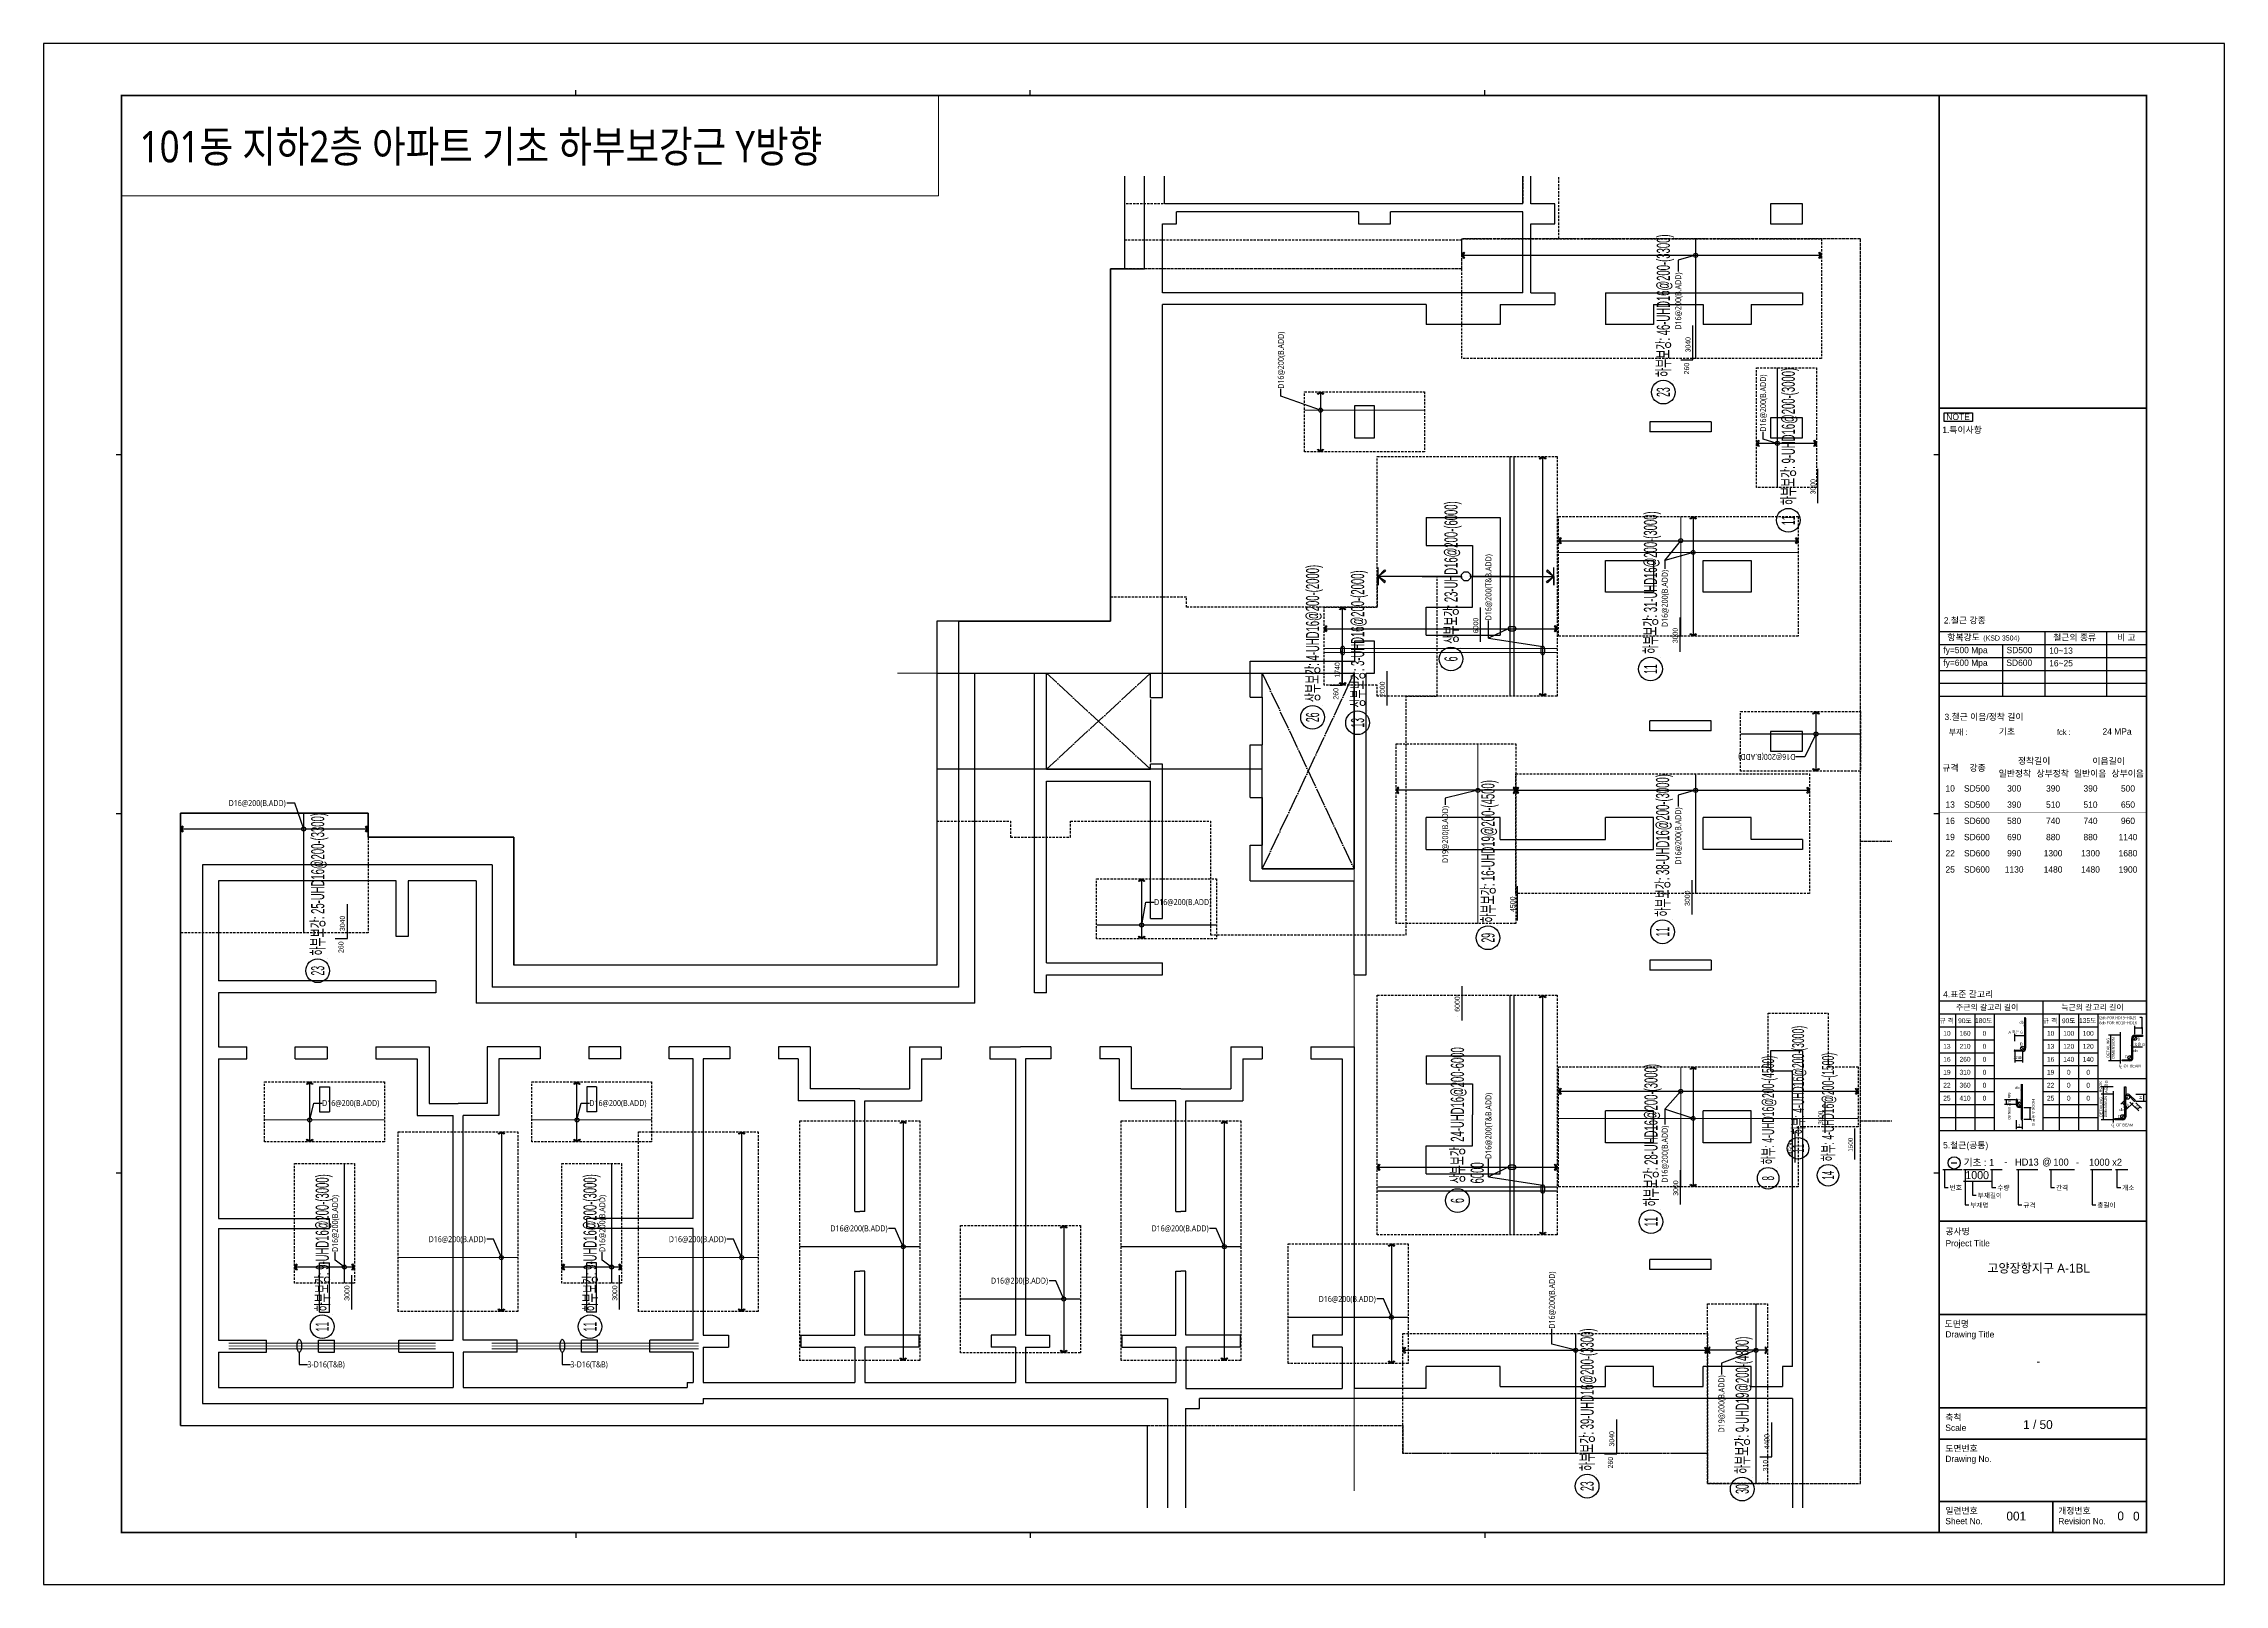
# Model space of a CAD drawing. Header units: millimetres. Extents: x 317501 to 814054, y -400799 to -14117.
# Drawn here: x 582221 to 636821, y -142411 to -103847 of the extents above; entities that cross this region are included whole.
import ezdxf
from ezdxf.enums import TextEntityAlignment as Align

# ---------------------------------------------------------------- set-up
doc = ezdxf.new("R2010")
doc.units = ezdxf.units.MM
doc.header["$LTSCALE"] = 38
for name, pattern in [('HID', [2.5, 2, -0.5]), ('HID2', [7.5, 6, -1.5]), ('XS-기초$0$DDOT', [14, 12, -1, 0, -1]), ('XS-기초$0$HID', [2.3, 1.5, -0.8])]:
    doc.linetypes.add(name, pattern=pattern)
doc.layers.get('Defpoints').update_dxf_attribs({"color": 145})
for name, color, linetype in [('00', 7, 'Continuous'), ('BAR-B', 2, 'HID2'), ('BAR-T', 2, 'Continuous'), ('DIM', 7, 'Continuous'), ('LEADER', 7, 'Continuous'), ('RP_TAG', 7, 'Continuous'), ('T', 1, 'Continuous'), ('XDIM', 7, 'Continuous'), ('XREBAR', 1, 'Continuous'), ('XS-기초$0$EL7', 7, 'Continuous'), ('XS-기초$0$OPEN', 9, 'XS-기초$0$DDOT'), ('XS-기초$0$기초꺽임', 4, 'XS-기초$0$HID'), ('XS-기초$0$기초연단', 3, 'Continuous'), ('XS-기초$0$보강구간', 6, 'XS-기초$0$HID'), ('철근변경선', 1, 'HID')]:
    doc.layers.add(name, color=color, linetype=linetype)
doc.layers.add('XTITLE', color=22, linetype='Continuous', lineweight=0)
doc.styles.add('ARIAL', font='malgun.ttf')
doc.styles.add('HYULL', font='Dotum.ttf')
doc.styles.add('RPWK1', font='Dotum.ttf', dxfattribs={"bigfont": 'whgtxt.shx'})
doc.styles.add('RPWK2', font='Dotum.ttf')
doc.styles.add('XRebarSheet', font='Hmkmrhd_0.ttf')
doc.styles.add('돋움', font='malgun.ttf')
doc.styles.add('맑은고딕', font='malgun.ttf')
doc.dimstyles.new('NDIM', dxfattribs={"dimtxt": 3, "dimasz": 1.5, "dimexe": 2, "dimexo": 2, "dimgap": 1, "dimtad": 1, "dimdec": 0, "dimdsep": 46, "dimlunit": 6, "dimtxsty": 'ARIAL', "dimblk": 'DOT', "dimcen": 1, "dimclrd": 256, "dimclre": 7, "dimclrt": 3, "dimadec": 0, "dimazin": 0, "dimtfac": 1, "dimtdec": 0, "dimtix": 1, "dimtmove": 2, "dimatfit": 3, "dimldrblk": 'DOT', "dimfxl": 0, "dimtvp": 1, "dimtolj": 1, "dimlwd": -1, "dimlwe": -1, "dimarcsym": 0})

# ---------------------------------------------------------------- blocks, each defined once
blk = doc.blocks.new('_Dot')
at = {"color": 0, "linetype": 'ByBlock', "lineweight": -2}
blk.add_line((-0.5, 0), (-1, 0), dxfattribs=at)
at = {"color": 0, "linetype": 'ByBlock', "const_width": 0.5}
blk.add_lwpolyline([(-0.25, 0, 1), (0.25, 0, 1)], format="xyb", close=True, dxfattribs=at)
blk = doc.blocks.new('*D1316')
at = {"color": 7, "transparency": 16777216}
for p, q in [((80432, 20451), (80432, 20463)), ((80477, 20451), (80477, 20463))]:
    blk.add_line(p, q, dxfattribs=at)
at = {"transparency": 16777216}
blk.add_line((80433, 20461), (80475, 20461), dxfattribs=at)
at = {"layer": 'Defpoints', "color": 0, "transparency": 16777216}
for p in [(80432, 20449), (80477, 20461), (80477, 20449)]:
    blk.add_point(p, dxfattribs=at)
at = {"transparency": 16777216, "xscale": 1.5, "yscale": 1.5, "zscale": 1.5, "rotation": 180}
blk.add_blockref('_Dot', (80432, 20461), dxfattribs=at)
at = {"transparency": 16777216, "xscale": 1.5, "yscale": 1.5, "zscale": 1.5}
blk.add_blockref('_Dot', (80477, 20461), dxfattribs=at)
blk = doc.blocks.new('*D1317')
at = {"color": 7, "transparency": 16777216}
for p, q in [((76172, 19024), (76172, 19045)), ((76217, 19024), (76217, 19045))]:
    blk.add_line(p, q, dxfattribs=at)
at = {"transparency": 16777216}
blk.add_line((76215, 19043), (76174, 19043), dxfattribs=at)
at = {"layer": 'Defpoints', "color": 0, "transparency": 16777216}
for p in [(76172, 19043), (76172, 19022), (76217, 19022)]:
    blk.add_point(p, dxfattribs=at)
at = {"transparency": 16777216, "xscale": 1.5, "yscale": 1.5, "zscale": 1.5, "rotation": 180}
blk.add_blockref('_Dot', (76172, 19043), dxfattribs=at)
at = {"transparency": 16777216, "xscale": 1.5, "yscale": 1.5, "zscale": 1.5}
blk.add_blockref('_Dot', (76217, 19043), dxfattribs=at)
blk = doc.blocks.new('*D1318')
at = {"transparency": 16777216}
blk.add_line((80158, 18181), (80199, 18181), dxfattribs=at)
at = {"layer": 'Defpoints', "color": 0, "transparency": 16777216}
for p in [(80156, 18181), (80201, 18181), (80201, 18181)]:
    blk.add_point(p, dxfattribs=at)
at = {"transparency": 16777216, "xscale": 1.5, "yscale": 1.5, "zscale": 1.5, "rotation": 180}
blk.add_blockref('_Dot', (80156, 18181), dxfattribs=at)
at = {"transparency": 16777216, "xscale": 1.5, "yscale": 1.5, "zscale": 1.5}
blk.add_blockref('_Dot', (80201, 18181), dxfattribs=at)
blk = doc.blocks.new('szdhdte')
at = {"layer": 'DIM', "color": 5}
for p, q in [((4650, 17985), (4650, 20302)), ((5150, 19605), (5150, 20302)), ((14125, 19605), (14125, 20302)), ((14325, 19605), (14325, 20302)), ((14125, 19605), (5150, 19605)), ((10010, 19405), (5450, 19405)), ((5450, 19105), (5450, 19405)), ((10010, 19405), (10010, 19105)), ((14125, 19405), (10810, 19405)), ((10810, 19105), (10810, 19405)), ((14125, 17385), (14125, 19405)), ((14925, 19605), (14325, 19605)), ((14925, 19105), (14925, 19605)), ((20325, 19605), (20325, 19105)), ((21125, 19605), (20325, 19605)), ((21125, 19105), (21125, 19605)), ((5100, 17385), (5100, 19105)), ((5100, 19105), (5450, 19105)), ((10010, 19105), (10810, 19105)), ((14325, 17385), (14325, 19105)), ((14325, 19105), (14925, 19105)), ((20325, 19105), (21125, 19105)), ((3800, 17985), (4650, 17985)), ((3800, 9160), (3800, 17985)), ((14125, 17385), (5100, 17385)), ((11700, 17085), (5100, 17085)), ((5100, 8260), (5100, 17085)), ((11700, 17085), (11700, 16585)), ((13560, 17085), (13560, 16585)), ((13560, 17085), (14925, 17085)), ((14325, 17385), (14925, 17385)), ((14925, 17385), (14925, 17085)), ((16195, 17385), (16195, 16585)), ((16195, 17385), (21125, 17385)), ((17395, 17085), (18640, 17085)), ((17395, 17085), (17395, 16585)), ((18640, 17085), (18640, 16585)), ((19840, 17085), (19840, 16585)), ((19840, 17085), (21125, 17085)), ((21125, 17385), (21125, 17085)), ((13560, 16585), (11700, 16585)), ((17395, 16585), (16195, 16585)), ((19840, 16585), (18640, 16585)), ((10410, 14555), (9910, 14555)), ((9910, 14555), (9910, 13755)), ((10410, 13755), (10410, 14555)), ((20325, 14255), (20325, 13755)), ((21125, 14255), (20325, 14255)), ((21125, 13755), (21125, 14255)), ((9910, 13755), (10410, 13755)), ((18840, 14155), (17305, 14155)), ((17305, 14155), (17305, 13905)), ((18840, 13905), (17305, 13905)), ((18840, 14155), (18840, 13905)), ((20325, 13755), (21125, 13755)), ((11700, 11760), (11700, 11060)), ((11700, 11760), (13560, 11760)), ((13560, 11760), (13560, 8810)), ((11700, 11060), (12860, 11060)), ((12860, 11060), (12860, 10285)), ((16195, 9885), (16195, 10685)), ((16195, 10685), (17395, 10685)), ((17395, 10685), (17395, 9885)), ((18640, 9885), (18640, 10685)), ((18640, 10685), (19840, 10685)), ((19840, 10685), (19840, 9885)), ((12860, 9510), (12860, 10285)), ((17395, 9885), (16195, 9885)), ((19840, 9885), (18640, 9885)), ((11700, 8810), (11700, 9510)), ((11700, 9510), (12860, 9510)), ((0, 9160), (3800, 9160)), ((0, 0), (0, 9160)), ((11700, 8810), (13560, 8810)), ((5100, 7255), (5100, 8260)), ((10410, 8660), (9910, 8660)), ((9910, 8660), (9910, 8160)), ((10410, 7860), (10410, 8660)), ((400, 7860), (1900, 7860)), ((400, -400), (400, 7860)), ((1900, -140), (1900, 7860)), ((2200, 5460), (2200, 7860)), ((2200, 7860), (4800, 7860)), ((4800, 7255), (4800, 7860)), ((7300, 8160), (9910, 8160)), ((7300, 7260), (7300, 8160)), ((7600, 7860), (9900, 7860)), ((7600, 7260), (7600, 7860)), ((9900, 2960), (9900, 7860)), ((10200, 310), (10200, 7860)), ((10200, 7860), (10410, 7860)), ((4800, 7255), (5100, 7255)), ((7300, 7260), (7600, 7260)), ((18840, 6665), (17305, 6665)), ((17305, 6415), (17305, 6665)), ((18840, 6415), (18840, 6665)), ((7300, 4750), (7300, 6070)), ((7300, 6070), (7600, 6070)), ((7600, 4750), (7600, 6070)), ((18840, 6415), (17305, 6415)), ((20325, 6405), (20325, 5905)), ((21125, 6405), (20325, 6405)), ((21125, 5905), (21125, 6405)), ((2200, 5460), (4800, 5460)), ((4800, 5460), (4800, 5585)), ((5100, 5585), (4800, 5585)), ((5100, 1720), (5100, 5585)), ((5100, 5160), (5100, 5585)), ((20325, 5905), (21125, 5905)), ((2200, 610), (2200, 5160)), ((2200, 5160), (4800, 5160)), ((4800, 1720), (4800, 5160)), ((7300, 4750), (7600, 4750)), ((13560, 4245), (11700, 4245)), ((11700, 3445), (11700, 4245)), ((13560, 3695), (13560, 4245)), ((16195, 3695), (16195, 4245)), ((17395, 4245), (16195, 4245)), ((17395, 3445), (17395, 4245)), ((18640, 3445), (18640, 4245)), ((19840, 4245), (18640, 4245)), ((19840, 3695), (19840, 4245)), ((7300, 2660), (7300, 3560)), ((7300, 3560), (7600, 3560)), ((7600, 2960), (7600, 3560)), ((11700, 3445), (17395, 3445)), ((13560, 3695), (16195, 3695)), ((21125, 3445), (18640, 3445)), ((21125, 3695), (19840, 3695)), ((21125, 3695), (21125, 3445)), ((-11685, 3060), (-18935, 3060)), ((-18935, 3060), (-18935, -10415)), ((-11685, 3060), (-11685, 0)), ((7600, 2960), (9900, 2960)), ((-14085, 2660), (-18535, 2660)), ((-18535, 2660), (-18535, 160)), ((-14085, 1270), (-14085, 2660)), ((-12085, 2660), (-13785, 2660)), ((-13785, 2660), (-13785, 1270)), ((-12085, 2660), (-12085, -400)), ((7300, 2660), (9900, 2660)), ((9900, 310), (9900, 2660)), ((4800, 1720), (5100, 1720)), ((-13785, 1270), (-14085, 1270)), ((2200, 610), (5100, 610)), ((5100, 310), (5100, 610)), ((18840, 675), (17305, 675)), ((17305, 675), (17305, 425)), ((18840, 675), (18840, 425)), ((-13095, 160), (-18535, 160)), ((-13095, 160), (-13095, -140)), ((0, 0), (-11685, 0)), ((2200, -140), (2200, 310)), ((2200, 310), (5100, 310)), ((9900, 310), (10200, 310)), ((18840, 425), (17305, 425)), ((-13095, -140), (-18535, -140)), ((-18535, -140), (-18535, -1490)), ((400, -400), (-12085, -400)), ((2200, -140), (1900, -140)), ((-18535, -1490), (-17820, -1490)), ((-17820, -1790), (-17820, -1490)), ((-16610, -1790), (-16610, -1490)), ((-16610, -1490), (-15810, -1490)), ((-15810, -1490), (-15810, -1790)), ((-14590, -1490), (-14590, -1790)), ((-14590, -1490), (-13260, -1490)), ((-13260, -1490), (-13260, -2910)), ((-10480, -1490), (-11810, -1490)), ((-11810, -1490), (-11810, -2910)), ((-10480, -1490), (-10480, -1790)), ((-9260, -1490), (-9260, -1790)), ((-8460, -1490), (-9260, -1490)), ((-8460, -1790), (-8460, -1490)), ((-7250, -1790), (-7250, -1490)), ((-6495, -1490), (-7250, -1490)), ((-5730, -1490), (-6495, -1490)), ((-5730, -1490), (-5730, -1790)), ((-3720, -1490), (-4510, -1490)), ((-4510, -1490), (-4510, -1790)), ((-3720, -1490), (-3720, -2540)), ((-1230, -1490), (-440, -1490)), ((-1230, -1490), (-1230, -2540)), ((-440, -1490), (-440, -1790)), ((780, -1490), (1545, -1490)), ((780, -1490), (780, -1790)), ((2310, -1490), (1545, -1490)), ((2310, -1490), (2310, -1790)), ((4320, -1490), (3530, -1490)), ((3530, -1490), (3530, -1790)), ((4320, -1490), (4320, -2540)), ((6810, -1490), (7600, -1490)), ((6810, -1490), (6810, -2540)), ((7600, -1490), (7600, -1790)), ((8820, -1490), (9600, -1490)), ((8820, -1490), (8820, -1790)), ((9600, -1490), (9900, -1490)), ((9900, -1490), (9900, -10045)), ((20325, -1595), (20325, -2095)), ((21125, -1595), (20325, -1595)), ((21125, -1595), (21125, -13028)), ((-18535, -1790), (-17820, -1790)), ((-18535, -1790), (-18535, -5785)), ((-16610, -1790), (-15810, -1790)), ((-14590, -1790), (-13560, -1790)), ((-13560, -1790), (-13560, -3210)), ((-10480, -1790), (-11510, -1790)), ((-11510, -1790), (-11510, -3210)), ((-8460, -1790), (-9260, -1790)), ((-6645, -1790), (-7250, -1790)), ((-6645, -5785), (-6645, -1790)), ((-6395, -1790), (-6395, -8710)), ((-5730, -1790), (-6395, -1790)), ((-4020, -1790), (-4510, -1790)), ((-4020, -1790), (-4020, -2840)), ((-930, -1790), (-440, -1790)), ((-930, -1790), (-930, -2840)), ((780, -1790), (1420, -1790)), ((1420, -1790), (1420, -8710)), ((1670, -1790), (1670, -8710)), ((2310, -1790), (1670, -1790)), ((4020, -1790), (3530, -1790)), ((4020, -1790), (4020, -2840)), ((7110, -1790), (7600, -1790)), ((7110, -1790), (7110, -2840)), ((8820, -1790), (9600, -1790)), ((9600, -1790), (9600, -8710)), ((11700, -1720), (11700, -2420)), ((11700, -1720), (13560, -1720)), ((13560, -4670), (13560, -1720)), ((20325, -2095), (20875, -2095)), ((20875, -9495), (20875, -2095)), ((-16005, -2490), (-16005, -3120)), ((-16005, -2490), (-15755, -2490)), ((-15755, -2490), (-15755, -3120)), ((-9315, -2490), (-9315, -3120)), ((-9065, -2490), (-9315, -2490)), ((-9065, -2490), (-9065, -3120)), ((-2475, -2540), (-3720, -2540)), ((-2475, -2540), (-1230, -2540)), ((5565, -2540), (4320, -2540)), ((5565, -2540), (6810, -2540)), ((11700, -2420), (12860, -2420)), ((12860, -2420), (12860, -3195)), ((-16005, -3120), (-15755, -3120)), ((-13560, -3210), (-12660, -3210)), ((-13260, -2910), (-12535, -2910)), ((-12660, -8830), (-12660, -3210)), ((-11810, -2910), (-12535, -2910)), ((-12410, -8830), (-12410, -3210)), ((-11510, -3210), (-12410, -3210)), ((-9065, -3120), (-9315, -3120)), ((-2600, -2840), (-4020, -2840)), ((-2600, -5610), (-2600, -2840)), ((-2350, -5610), (-2350, -2840)), ((-2350, -2840), (-930, -2840)), ((5440, -2840), (4020, -2840)), ((5440, -5610), (5440, -2840)), ((5690, -5610), (5690, -2840)), ((5690, -2840), (7110, -2840)), ((12860, -3970), (12860, -3195)), ((16195, -3895), (16195, -3095)), ((17395, -3095), (16195, -3095)), ((17395, -3895), (17395, -3095)), ((18640, -3895), (18640, -3095)), ((19840, -3095), (18640, -3095)), ((19840, -3895), (19840, -3095)), ((11700, -4670), (11700, -3970)), ((11700, -3970), (12860, -3970)), ((17395, -3895), (16195, -3895)), ((19840, -3895), (18640, -3895)), ((11700, -4670), (13560, -4670)), ((-18535, -5785), (-15755, -5785)), ((-15755, -6035), (-15755, -5785)), ((-6645, -5785), (-9315, -5785)), ((-9315, -6035), (-9315, -5785)), ((-2600, -5610), (-2475, -5610)), ((-2350, -5610), (-2475, -5610)), ((5440, -5610), (5565, -5610)), ((5690, -5610), (5565, -5610)), ((-18535, -6035), (-15755, -6035)), ((-18535, -6035), (-18535, -8830)), ((-6645, -6035), (-9315, -6035)), ((-6645, -8830), (-6645, -6035)), ((-16005, -8130), (-16005, -6895)), ((-16005, -6895), (-15755, -6895)), ((-15755, -8130), (-15755, -6895)), ((-9315, -8130), (-9315, -6895)), ((-9065, -6895), (-9315, -6895)), ((-9065, -8130), (-9065, -6895)), ((18840, -6815), (17305, -6815)), ((17305, -7065), (17305, -6815)), ((18840, -7065), (17305, -7065)), ((18840, -7065), (18840, -6815)), ((-2600, -8710), (-2600, -7110)), ((-2600, -7110), (-2475, -7110)), ((-2350, -7110), (-2475, -7110)), ((-2350, -8710), (-2350, -7110)), ((5440, -8710), (5440, -7110)), ((5440, -7110), (5565, -7110)), ((5690, -7110), (5565, -7110)), ((5690, -8710), (5690, -7110)), ((-16005, -8130), (-15755, -8130)), ((-9065, -8130), (-9315, -8130)), ((-6395, -8710), (-5765, -8710)), ((-5765, -8710), (-5765, -9010)), ((-3955, -8710), (-2600, -8710)), ((-3955, -8710), (-3955, -9010)), ((-995, -8710), (-2350, -8710)), ((-995, -8710), (-995, -9010)), ((1420, -8710), (815, -8710)), ((815, -8710), (815, -9010)), ((1670, -8710), (2275, -8710)), ((2275, -8710), (2275, -9010)), ((4085, -8710), (5440, -8710)), ((4085, -8710), (4085, -9010)), ((7045, -8710), (5690, -8710)), ((7045, -8710), (7045, -9010)), ((9600, -8710), (8855, -8710)), ((8855, -8710), (8855, -9010)), ((-18535, -8830), (-17335, -8830)), ((-18535, -9130), (-17335, -9130)), ((-18535, -9130), (-18535, -10015)), ((-17335, -9130), (-17335, -8830)), ((-16025, -8830), (-15625, -8830)), ((-16025, -9130), (-16025, -8830)), ((-16025, -9130), (-15625, -9130)), ((-15625, -9130), (-15625, -8830)), ((-14015, -8830), (-12660, -8830)), ((-14015, -9130), (-14015, -8830)), ((-14015, -9130), (-12660, -9130)), ((-12660, -9130), (-12660, -10015)), ((-11055, -8830), (-12410, -8830)), ((-11055, -9130), (-12410, -9130)), ((-12410, -9130), (-12410, -10015)), ((-11055, -9130), (-11055, -8830)), ((-9045, -8830), (-9445, -8830)), ((-9445, -9130), (-9445, -8830)), ((-9045, -9130), (-9445, -9130)), ((-9045, -9130), (-9045, -8830)), ((-7735, -9130), (-7735, -8830)), ((-6645, -8830), (-7735, -8830)), ((-6645, -9130), (-7735, -9130)), ((-6645, -9130), (-6645, -9895)), ((-6395, -9010), (-6395, -9895)), ((-6395, -9010), (-5765, -9010)), ((-3955, -9010), (-2600, -9010)), ((-2600, -9010), (-2600, -9895)), ((-995, -9010), (-2350, -9010)), ((-2350, -9010), (-2350, -9895)), ((1420, -9010), (815, -9010)), ((1420, -9010), (1420, -9895)), ((1670, -9010), (1670, -9895)), ((1670, -9010), (2275, -9010)), ((4085, -9010), (5440, -9010)), ((5440, -9010), (5440, -9895)), ((7045, -9010), (5690, -9010)), ((5690, -9010), (5690, -10045)), ((9600, -9010), (8855, -9010)), ((9600, -9010), (9600, -10045)), ((13560, -9495), (11700, -9495)), ((11700, -10045), (11700, -9495)), ((13560, -9995), (13560, -9495)), ((16195, -9995), (16195, -9495)), ((17395, -9495), (16195, -9495)), ((17395, -9995), (17395, -9495)), ((19840, -9495), (18640, -9495)), ((18640, -9995), (18640, -9495)), ((19840, -9995), (19840, -9495)), ((20625, -9495), (20625, -9995)), ((20875, -9495), (20625, -9495)), ((-18535, -10015), (-12660, -10015)), ((-12410, -10015), (-6795, -10015)), ((-6795, -9895), (-6795, -10015)), ((-6795, -9895), (-6645, -9895)), ((-6395, -9895), (-2600, -9895)), ((-6395, -10295), (-6395, -10415)), ((-6395, -10295), (5225, -10295)), ((-2350, -9895), (1420, -9895)), ((1670, -9895), (5440, -9895)), ((5225, -10295), (5225, -13028)), ((5690, -10045), (9600, -10045)), ((20875, -10295), (6025, -10295)), ((6025, -10545), (6025, -10295)), ((11700, -10045), (9900, -10045)), ((13560, -9995), (16195, -9995)), ((17395, -9995), (18640, -9995)), ((19840, -9995), (20625, -9995)), ((20875, -10295), (20875, -13028)), ((-18935, -10415), (-6395, -10415)), ((5675, -10545), (5675, -13028)), ((5675, -10545), (6025, -10545))]:
    blk.add_line(p, q, dxfattribs=at)
at = {"layer": 'XS-기초$0$EL7'}
for p, q in [((4800, 7205), (4800, 5635)), ((7600, 7260), (7600, 6070)), ((7600, 4750), (7600, 3560))]:
    blk.add_line(p, q, dxfattribs=at)
at = {"layer": 'XS-기초$0$OPEN'}
for p, q in [((4800, 7860), (2200, 5460)), ((4800, 5460), (2200, 7860)), ((7600, 2960), (9900, 7860)), ((7600, 7860), (9900, 2960))]:
    blk.add_line(p, q, dxfattribs=at)
at = {"layer": 'XS-기초$0$기초꺽임', "color": 6}
for points in [[(14125, 20302), (14125, 19605), (4150, 19605), (4150, 18705), (12600, 18705)], [(15025, 18735), (15025, 20302)]]:
    blk.add_lwpolyline(points, dxfattribs=at)
at = {"layer": 'XS-기초$0$기초꺽임', "color": 8}
blk.add_lwpolyline([(3800, 9160), (-550, 9160), (-550, 7860), (9900, 7860), (9900, 2960), (7600, 2960), (7600, 5460), (-550, 5460), (-550, 4160), (1300, 4160), (1300, 3760), (2800, 3760), (2800, 4160), (6300, 4160), (6300, 1310), (11200, 1310), (11200, 7285), (11980, 7285), (11980, 10285), (10480, 10285), (10480, 9510), (5700, 9510), (5700, 9760), (3800, 9760)], close=True, dxfattribs=at)
at = {"layer": 'XS-기초$0$기초연단'}
for p, q in [((4150, 20302), (4150, 17985)), ((4150, 17985), (3800, 17985)), ((3800, 17985), (3800, 9160)), ((-550, 9160), (-550, 550)), ((3800, 9160), (-550, 9160)), ((-19485, -10965), (-19485, 4360)), ((-19485, 4360), (-14785, 4360)), ((-14785, 4360), (-14785, 3760)), ((-14785, 3760), (-11135, 3760)), ((-11135, 3760), (-11135, 550)), ((-550, 550), (-11135, 550)), ((-19485, -10965), (4725, -10965)), ((4725, -13028), (4725, -10965))]:
    blk.add_line(p, q, dxfattribs=at)
at = {"layer": 'XS-기초$0$기초연단', "color": 4, "linetype": 'HID'}
for p, q in [((22575, 18735), (12600, 18735)), ((12600, 17985), (12600, 18735)), ((22575, -12420), (22575, 18735)), ((12600, 17985), (4150, 17985)), ((4725, -10965), (11120, -10965)), ((11120, -10965), (11120, -11670)), ((18750, -11670), (11120, -11670)), ((18750, -11670), (18750, -12420)), ((18750, -12420), (22575, -12420))]:
    blk.add_line(p, q, dxfattribs=at)
at = {"layer": 'XS-기초$0$기초연단'}
blk.add_lwpolyline([(4150, 20302), (4150, 17985), (3800, 17985), (3800, 9160), (-550, 9160), (-550, 7860), (9900, 7860), (9900, 2960), (7600, 2960), (7600, 5460), (-550, 5460), (-550, 550), (-11135, 550), (-11135, 3760), (-14785, 3760), (-14785, 4360), (-19485, 4360), (-19485, -10965), (4725, -10965)], dxfattribs=at)
at = {"layer": 'XS-기초$0$기초연단', "color": 4, "linetype": 'HID'}
for points in [[(22575, 3655), (23362, 3655)], [(22575, -3345), (23362, -3345)]]:
    blk.add_lwpolyline(points, dxfattribs=at)
at = {"layer": '철근변경선', "ltscale": 2, "const_width": 30}
blk.add_lwpolyline([(9900, -12612), (9900, 7860), (-1534, 7860)], dxfattribs=at)
blk = doc.blocks.new('*U1076', base_point=(617618.304, -133100.6724))
at = {"layer": 'RP_TAG', "color": 0, "linetype": 'Continuous', "ltscale": 100}
blk.add_circle((617618.302916, -132804.6724), 297, dxfattribs=at)
at = {"layer": 'RP_TAG', "color": 0, "linetype": 'Continuous', "ltscale": 100, "style": 'RPWK1', "width": 0.55}
for s, p in [('상부보강: 24-UHD16@200-6000', (617618.3013, -132375.6724)), ('6000', (618113.3013, -132375.67062))]:
    blk.add_text(s, height=330, rotation=90.0002104601, dxfattribs=at).set_placement(p, align=Align.MIDDLE_LEFT)
at = {"layer": 'RP_TAG', "color": 0, "linetype": 'Continuous', "ltscale": 100, "style": 'RPWK1', "oblique": 359.9999999827, "width": 0.5}
blk.add_text('6', height=330, rotation=90.0002104419, dxfattribs=at).set_placement((617618.302916, -132804.6724), align=Align.MIDDLE_CENTER)
blk = doc.blocks.new('*U1101', base_point=(620865.1672, -139655.5678))
at = {"layer": 'RP_TAG', "color": 0, "linetype": 'Continuous', "ltscale": 100}
blk.add_circle((620865.168288, -139952.5678), 297, dxfattribs=at)
at = {"layer": 'RP_TAG', "color": 0, "linetype": 'Continuous', "ltscale": 100, "style": 'RPWK1', "width": 0.55}
blk.add_text('하부보강: 39-UHD16@200-(3300)', height=330, rotation=90.0002104601, dxfattribs=at).set_placement((620865.16687, -139573.0678), align=Align.MIDDLE_LEFT)
at = {"layer": 'RP_TAG', "color": 0, "linetype": 'Continuous', "ltscale": 100, "style": 'RPWK1', "oblique": 359.9999999961, "width": 0.5}
blk.add_text('23', height=330, rotation=90.0002104552, dxfattribs=at).set_placement((620865.168288, -139952.5678), align=Align.MIDDLE_CENTER)
blk = doc.blocks.new('*U1102', base_point=(622773.8389, -112272.205))
at = {"layer": 'RP_TAG', "color": 0, "linetype": 'Continuous', "ltscale": 100}
blk.add_circle((622773.839988, -112569.205), 297, dxfattribs=at)
at = {"layer": 'RP_TAG', "color": 0, "linetype": 'Continuous', "ltscale": 100, "style": 'RPWK1', "width": 0.55}
blk.add_text('하부보강: 46-UHD16@200-(3300)', height=330, rotation=90.0002104601, dxfattribs=at).set_placement((622773.83857, -112189.705), align=Align.MIDDLE_LEFT)
at = {"layer": 'RP_TAG', "color": 0, "linetype": 'Continuous', "ltscale": 100, "style": 'RPWK1', "oblique": 359.9999999961, "width": 0.5}
blk.add_text('23', height=330, rotation=90.0002104552, dxfattribs=at).set_placement((622773.839988, -112569.205), align=Align.MIDDLE_CENTER)
blk = doc.blocks.new('*U1103', base_point=(589082.7049, -126754.251))
at = {"layer": 'RP_TAG', "color": 0, "linetype": 'Continuous', "ltscale": 100}
blk.add_circle((589082.705988, -127051.251), 297, dxfattribs=at)
at = {"layer": 'RP_TAG', "color": 0, "linetype": 'Continuous', "ltscale": 100, "style": 'RPWK1', "width": 0.55}
blk.add_text('하부보강: 25-UHD16@200-(3300)', height=330, rotation=90.0002104601, dxfattribs=at).set_placement((589082.70457, -126671.751), align=Align.MIDDLE_LEFT)
at = {"layer": 'RP_TAG', "color": 0, "linetype": 'Continuous', "ltscale": 100, "style": 'RPWK1', "oblique": 359.9999999961, "width": 0.5}
blk.add_text('23', height=330, rotation=90.0002104552, dxfattribs=at).set_placement((589082.705988, -127051.251), align=Align.MIDDLE_CENTER)
blk = doc.blocks.new('*U1108', base_point=(615118.8917, -120548.9636))
at = {"layer": 'RP_TAG', "color": 0, "linetype": 'Continuous', "ltscale": 100}
blk.add_circle((615118.892788, -120845.9636), 297, dxfattribs=at)
at = {"layer": 'RP_TAG', "color": 0, "linetype": 'Continuous', "ltscale": 100, "style": 'RPWK1', "width": 0.55}
blk.add_text('상부보강: 3-UHD16@200-(2000)', height=330, rotation=90.0002104601, dxfattribs=at).set_placement((615118.89137, -120466.4636), align=Align.MIDDLE_LEFT)
at = {"layer": 'RP_TAG', "color": 0, "linetype": 'Continuous', "ltscale": 100, "style": 'RPWK1', "oblique": 359.9999999961, "width": 0.5}
blk.add_text('13', height=330, rotation=90.0002104552, dxfattribs=at).set_placement((615118.892788, -120845.9636), align=Align.MIDDLE_CENTER)
blk = doc.blocks.new('*U1109', base_point=(625397.4086, -131975.6497))
at = {"layer": 'RP_TAG', "color": 0, "linetype": 'Continuous', "ltscale": 100}
blk.add_circle((625397.40958, -132245.6497), 270, dxfattribs=at)
at = {"layer": 'RP_TAG', "color": 0, "linetype": 'Continuous', "ltscale": 100, "style": 'RPWK1', "width": 0.55}
blk.add_text('하부: 4-UHD16@200-(4500)', height=300, rotation=90.00021046, dxfattribs=at).set_placement((625397.4083, -131900.6497), align=Align.MIDDLE_LEFT)
at = {"layer": 'RP_TAG', "color": 0, "linetype": 'Continuous', "ltscale": 100, "style": 'RPWK1', "oblique": 359.999999996, "width": 0.5}
blk.add_text('8', height=300, rotation=90.000210455, dxfattribs=at).set_placement((625397.40958, -132245.6497), align=Align.MIDDLE_CENTER)
blk = doc.blocks.new('*U1112', base_point=(617457.4086, -118952.0336))
at = {"layer": 'RP_TAG', "color": 0, "linetype": 'Continuous', "ltscale": 100}
blk.add_circle((617457.409688, -119249.0336), 297, dxfattribs=at)
at = {"layer": 'RP_TAG', "color": 0, "linetype": 'Continuous', "ltscale": 100, "style": 'RPWK1', "width": 0.55}
blk.add_text('상부보강: 23-UHD16@200-(6000)', height=330, rotation=90.0002104601, dxfattribs=at).set_placement((617457.40827, -118869.5336), align=Align.MIDDLE_LEFT)
at = {"layer": 'RP_TAG', "color": 0, "linetype": 'Continuous', "ltscale": 100, "style": 'RPWK1', "oblique": 359.9999999961, "width": 0.5}
blk.add_text('6', height=330, rotation=90.0002104552, dxfattribs=at).set_placement((617457.409688, -119249.0336), align=Align.MIDDLE_CENTER)
blk = doc.blocks.new('*U1116', base_point=(624749.1987, -139728.0028))
at = {"layer": 'RP_TAG', "color": 0, "linetype": 'Continuous', "ltscale": 100}
blk.add_circle((624749.199788, -140025.0028), 297, dxfattribs=at)
at = {"layer": 'RP_TAG', "color": 0, "linetype": 'Continuous', "ltscale": 100, "style": 'RPWK1', "width": 0.55}
blk.add_text('하부보강: 9-UHD19@200-(4800)', height=330, rotation=90.0002104601, dxfattribs=at).set_placement((624749.19837, -139645.5028), align=Align.MIDDLE_LEFT)
at = {"layer": 'RP_TAG', "color": 0, "linetype": 'Continuous', "ltscale": 100, "style": 'RPWK1', "oblique": 359.9999999961, "width": 0.5}
blk.add_text('30', height=330, rotation=90.0002104552, dxfattribs=at).set_placement((624749.199788, -140025.0028), align=Align.MIDDLE_CENTER)
blk = doc.blocks.new('*U1117', base_point=(618383.0298, -125930.3279))
at = {"layer": 'RP_TAG', "color": 0, "linetype": 'Continuous', "ltscale": 100}
blk.add_circle((618383.030888, -126227.3279), 297, dxfattribs=at)
at = {"layer": 'RP_TAG', "color": 0, "linetype": 'Continuous', "ltscale": 100, "style": 'RPWK1', "width": 0.55}
blk.add_text('하부보강: 16-UHD19@200-(4500)', height=330, rotation=90.0002104601, dxfattribs=at).set_placement((618383.02947, -125847.8279), align=Align.MIDDLE_LEFT)
at = {"layer": 'RP_TAG', "color": 0, "linetype": 'Continuous', "ltscale": 100, "style": 'RPWK1', "oblique": 359.9999999961, "width": 0.5}
blk.add_text('29', height=330, rotation=90.0002104552, dxfattribs=at).set_placement((618383.030888, -126227.3279), align=Align.MIDDLE_CENTER)
blk = doc.blocks.new('*U1118', base_point=(613991.7176, -120411.3801))
at = {"layer": 'RP_TAG', "color": 0, "linetype": 'Continuous', "ltscale": 100}
blk.add_circle((613991.718688, -120708.3801), 297, dxfattribs=at)
at = {"layer": 'RP_TAG', "color": 0, "linetype": 'Continuous', "ltscale": 100, "style": 'RPWK1', "width": 0.55}
blk.add_text('상부보강: 4-UHD16@200-(2000)', height=330, rotation=90.0002104601, dxfattribs=at).set_placement((613991.71727, -120328.8801), align=Align.MIDDLE_LEFT)
at = {"layer": 'RP_TAG', "color": 0, "linetype": 'Continuous', "ltscale": 100, "style": 'RPWK1', "oblique": 359.9999999961, "width": 0.5}
blk.add_text('26', height=330, rotation=90.0002104552, dxfattribs=at).set_placement((613991.718688, -120708.3801), align=Align.MIDDLE_CENTER)
blk = doc.blocks.new('*U1119', base_point=(626897.4086, -131900.6497))
at = {"layer": 'RP_TAG', "color": 0, "linetype": 'Continuous', "ltscale": 100}
blk.add_circle((626897.40958, -132170.6497), 270, dxfattribs=at)
at = {"layer": 'RP_TAG', "color": 0, "linetype": 'Continuous', "ltscale": 100, "style": 'RPWK1', "width": 0.55}
blk.add_text('하부: 4-UHD16@200-(1500)', height=300, rotation=90.00021046, dxfattribs=at).set_placement((626897.4083, -131825.6497), align=Align.MIDDLE_LEFT)
at = {"layer": 'RP_TAG', "color": 0, "linetype": 'Continuous', "ltscale": 100, "style": 'RPWK1', "oblique": 359.999999996, "width": 0.5}
blk.add_text('14', height=300, rotation=90.000210455, dxfattribs=at).set_placement((626897.40958, -132170.6497), align=Align.MIDDLE_CENTER)
blk = doc.blocks.new('*U1121', base_point=(626147.4086, -131225.6497))
at = {"layer": 'RP_TAG', "color": 0, "linetype": 'Continuous', "ltscale": 100}
blk.add_circle((626147.40958, -131495.6497), 270, dxfattribs=at)
at = {"layer": 'RP_TAG', "color": 0, "linetype": 'Continuous', "ltscale": 100, "style": 'RPWK1', "width": 0.55}
blk.add_text('하부: 4-UHD16@200-(3000)', height=300, rotation=90.00021046, dxfattribs=at).set_placement((626147.4083, -131150.6497), align=Align.MIDDLE_LEFT)
at = {"layer": 'RP_TAG', "color": 0, "linetype": 'Continuous', "ltscale": 100, "style": 'RPWK1', "oblique": 359.999999996, "width": 0.5}
blk.add_text('11', height=300, rotation=90.000210455, dxfattribs=at).set_placement((626147.40958, -131495.6497), align=Align.MIDDLE_CENTER)
blk = doc.blocks.new('*U1122', base_point=(622464.1267, -133035.8666))
at = {"layer": 'RP_TAG', "color": 0, "linetype": 'Continuous', "ltscale": 100}
blk.add_circle((622464.127788, -133332.8666), 297, dxfattribs=at)
at = {"layer": 'RP_TAG', "color": 0, "linetype": 'Continuous', "ltscale": 100, "style": 'RPWK1', "oblique": 359.9999999888, "width": 0.55}
blk.add_text('하부보강: 28-UHD16@200-(3000)', height=330, rotation=90.0002104479, dxfattribs=at).set_placement((622464.12637, -132953.3666), align=Align.MIDDLE_LEFT)
at = {"layer": 'RP_TAG', "color": 0, "linetype": 'Continuous', "ltscale": 100, "style": 'RPWK1', "oblique": 359.9999999961, "width": 0.5}
blk.add_text('11', height=330, rotation=90.0002104552, dxfattribs=at).set_placement((622464.127788, -133332.8666), align=Align.MIDDLE_CENTER)
blk = doc.blocks.new('*U1123', base_point=(622755.2124, -125780.3112))
at = {"layer": 'RP_TAG', "color": 0, "linetype": 'Continuous', "ltscale": 100}
blk.add_circle((622755.213488, -126077.3112), 297, dxfattribs=at)
at = {"layer": 'RP_TAG', "color": 0, "linetype": 'Continuous', "ltscale": 100, "style": 'RPWK1', "width": 0.55}
blk.add_text('하부보강: 38-UHD16@200-(3000)', height=330, rotation=90.0002104601, dxfattribs=at).set_placement((622755.21207, -125697.8112), align=Align.MIDDLE_LEFT)
at = {"layer": 'RP_TAG', "color": 0, "linetype": 'Continuous', "ltscale": 100, "style": 'RPWK1', "oblique": 359.9999999961, "width": 0.5}
blk.add_text('11', height=330, rotation=90.0002104552, dxfattribs=at).set_placement((622755.213488, -126077.3112), align=Align.MIDDLE_CENTER)
blk = doc.blocks.new('*U1124', base_point=(622451.8738, -119203.3094))
at = {"layer": 'RP_TAG', "color": 0, "linetype": 'Continuous', "ltscale": 100}
blk.add_circle((622451.874888, -119500.3094), 297, dxfattribs=at)
at = {"layer": 'RP_TAG', "color": 0, "linetype": 'Continuous', "ltscale": 100, "style": 'RPWK1', "width": 0.55}
blk.add_text('하부보강: 31-UHD16@200-(3000)', height=330, rotation=90.0002104601, dxfattribs=at).set_placement((622451.87347, -119120.8094), align=Align.MIDDLE_LEFT)
at = {"layer": 'RP_TAG', "color": 0, "linetype": 'Continuous', "ltscale": 100, "style": 'RPWK1', "oblique": 359.9999999961, "width": 0.5}
blk.add_text('11', height=330, rotation=90.0002104552, dxfattribs=at).set_placement((622451.874888, -119500.3094), align=Align.MIDDLE_CENTER)
blk = doc.blocks.new('*U1125', base_point=(625902.4046, -115480.1526))
at = {"layer": 'RP_TAG', "color": 0, "linetype": 'Continuous', "ltscale": 100}
blk.add_circle((625902.405688, -115777.1526), 297, dxfattribs=at)
at = {"layer": 'RP_TAG', "color": 0, "linetype": 'Continuous', "ltscale": 100, "style": 'RPWK1', "oblique": 359.9999999888, "width": 0.55}
blk.add_text('하부보강: 9-UHD16@200-(3000)', height=330, rotation=90.0002104479, dxfattribs=at).set_placement((625902.40427, -115397.6526), align=Align.MIDDLE_LEFT)
at = {"layer": 'RP_TAG', "color": 0, "linetype": 'Continuous', "ltscale": 100, "style": 'RPWK1', "oblique": 359.9999999961, "width": 0.5}
blk.add_text('11', height=330, rotation=90.0002104552, dxfattribs=at).set_placement((625902.405688, -115777.1526), align=Align.MIDDLE_CENTER)
blk = doc.blocks.new('*U1126', base_point=(595900.848, -135662.8684))
at = {"layer": 'RP_TAG', "color": 0, "linetype": 'Continuous', "ltscale": 100}
blk.add_circle((595900.849088, -135959.8684), 297, dxfattribs=at)
at = {"layer": 'RP_TAG', "color": 0, "linetype": 'Continuous', "ltscale": 100, "style": 'RPWK1', "width": 0.55}
blk.add_text('하부보강: 9-UHD16@200-(3000)', height=330, rotation=90.0002104601, dxfattribs=at).set_placement((595900.84767, -135580.3684), align=Align.MIDDLE_LEFT)
at = {"layer": 'RP_TAG', "color": 0, "linetype": 'Continuous', "ltscale": 100, "style": 'RPWK1', "oblique": 359.9999999827, "width": 0.5}
blk.add_text('11', height=330, rotation=90.0002104419, dxfattribs=at).set_placement((595900.849088, -135959.8684), align=Align.MIDDLE_CENTER)
blk = doc.blocks.new('*U1127', base_point=(589196.7116, -135662.8684))
at = {"layer": 'RP_TAG', "color": 0, "linetype": 'Continuous', "ltscale": 100}
blk.add_circle((589196.712688, -135959.8684), 297, dxfattribs=at)
at = {"layer": 'RP_TAG', "color": 0, "linetype": 'Continuous', "ltscale": 100, "style": 'RPWK1', "width": 0.55}
blk.add_text('하부보강: 9-UHD16@200-(3000)', height=330, rotation=90.0002104601, dxfattribs=at).set_placement((589196.71127, -135580.3684), align=Align.MIDDLE_LEFT)
at = {"layer": 'RP_TAG', "color": 0, "linetype": 'Continuous', "ltscale": 100, "style": 'RPWK1', "oblique": 359.9999999827, "width": 0.5}
blk.add_text('11', height=330, rotation=90.0002104419, dxfattribs=at).set_placement((589196.712688, -135959.8684), align=Align.MIDDLE_CENTER)
blk = doc.blocks.new('dhs_sheet2e')
h = blk.add_hatch(color=256)
edge = h.paths.add_edge_path()
edge.add_line((76299, 21797), (76299, 20646.2))
edge.add_arc((76224.2, 20646.2), 74.7, -90, 0, ccw=False)
edge.add_line((76224.2, 20571.5), (75925.3, 20571.5))
edge.add_arc((75925.3, 20549.1), 22.4, 90, 270)
edge.add_line((75925.3, 20526.7), (76224.2, 20526.7))
edge.add_arc((76224.2, 20646.2), 119.6, 270, 360)
edge.add_line((76343.8, 20646.2), (76343.8, 21797))
edge.add_arc((76321.4, 21797), 22.4, 0, 180)
blk.add_hatch(color=256).paths.add_polyline_path([(80850.3, 21144.3), (80551.4, 21144.3, 0.4142136), (80431.9, 21024.7), (80431.9, 20621.2), (80431.9, 20277.5, -0.4142136), (80357.1, 20202.7), (80058.2, 20202.7), (80058.2, 20157.9), (80357.1, 20157.9, 0.4142136), (80476.7, 20277.5), (80476.7, 20621.2), (80476.7, 21024.7, -0.4142136), (80551.4, 21099.4), (80850.3, 21099.4)])
h = blk.add_hatch(color=256)
h.paths.add_polyline_path([(76216.8, 18481.2, -0.2277351), (76172, 18387.9), (76172, 17913.3, 1), (76216.8, 17913.3)])
h.paths.add_polyline_path([(76216.8, 19258.4, 1), (76172, 19258.4), (76172, 18481.2, -0.1833618), (76153.2, 18431.7, -0.6790836), (76150.1, 18423.9, -0.2067221), (76146.9, 18425.3, -0.6466922), (76022.6, 18481.2), (76022.6, 18660.6, 1), (75977.7, 18660.6), (75977.7, 18481.2, 1), (76216.8, 18481.2)])
h.paths.add_polyline_path([(76153.2, 18431.7, -0.0300135), (76146.9, 18425.3, 0.2067221), (76150.1, 18423.9, 0.6790836)], flags=17)
h = blk.add_hatch(color=256)
h.paths.add_polyline_path([(80200.9, 19160.1), (80156.1, 19160.1), (80156.1, 18756.6, -0.2277351), (80200.9, 18850)])
h.paths.add_polyline_path([(80156.1, 18756.6), (80156.1, 18353.1), (80156.1, 18009.4, -0.4142136), (80081.4, 17934.7), (79782.5, 17934.7), (79782.5, 17889.8), (80081.4, 17889.8, 0.4142136), (80200.9, 18009.4), (80200.9, 18353.1), (80200.9, 18756.6, -0.6681786), (80328.5, 18809.5), (80539.9, 18598.1), (80571.6, 18629.8), (80360.2, 18841.2, 0.6681786)])
at = {"color": 7}
for p, q in [((20500.6, 57331.7), (20500.6, 57531.5)), ((38004.8, 57331.7), (38004.8, 57531.5)), ((55508.9, 57331.7), (55508.9, 57531.5)), ((2996.4, 43498.2), (2796.7, 43498.2)), ((73013.1, 43498.2), (72813.3, 43498.2)), ((73013.1, 36694), (81003.6, 36694)), ((73013.1, 36194.6), (81003.6, 36194.6)), ((75452.6, 36194.6), (75452.6, 34197)), ((77085.8, 36694), (77085.8, 34197)), ((79453.7, 36694), (79453.7, 34197)), ((73013.1, 35695.2), (81003.6, 35695.2)), ((73013.1, 35195.8), (81003.6, 35195.8)), ((73013.1, 34696.4), (81003.6, 34696.4)), ((73013.1, 34197), (81003.6, 34197)), ((2996.4, 29664.7), (2796.7, 29664.7)), ((73013.1, 29664.7), (72813.3, 29664.7)), ((76343.8, 20916), (76343.8, 21141.7)), ((79996, 21144.3), (79533, 21144.3)), ((80551.4, 21191.6), (80551.4, 21507.4)), ((80850.3, 21191.6), (80850.3, 21435)), ((80431.9, 20947.5), (80431.9, 20685.3)), ((79996, 20157.9), (79533, 20157.9)), ((75953.1, 18660.6), (75532.2, 18660.6)), ((75953.1, 18481.2), (75532.2, 18481.2)), ((79720.2, 19160.1), (79257.5, 19160.1)), ((79720.2, 18876.2), (79257.5, 18876.2)), ((79720.2, 18876.2), (79257.5, 18876.2)), ((80273.9, 18754.9), (80011.4, 18492.3)), ((80485.3, 18543.5), (80222.7, 18281)), ((80591.1, 18876.2), (80958.3, 18876.2)), ((80591.1, 18607.2), (80958.3, 18607.2)), ((80594.5, 18543.5), (80804.2, 18333.8)), ((75977.7, 17876.9), (75977.7, 17530.5)), ((76216.8, 17876.9), (76216.8, 17530.5)), ((76270.6, 18361.7), (76562.3, 18361.7)), ((76270.6, 17913.3), (76562.3, 17913.3)), ((79720.2, 17885.5), (79257.5, 17885.5)), ((80488.8, 18437.8), (80698.5, 18228.1)), ((73477.6, 16230.5), (73697, 16230.5)), ((2996.4, 15831.2), (2796.7, 15831.2)), ((73013.1, 15831.2), (72813.3, 15831.2)), ((20500.6, 1997.6), (20500.6, 1797.9)), ((38004.8, 1997.6), (38004.8, 1797.9)), ((55508.9, 1997.6), (55508.9, 1797.9))]:
    blk.add_line(p, q, dxfattribs=at)
at = {"color": 7, "ltscale": 2}
for p, q in [((73013.1, 22471.6), (81003.6, 22471.6)), ((73013.1, 21972.2), (81003.6, 21972.2)), ((73637.3, 21972.2), (73637.3, 17477.6)), ((74386.4, 21972.2), (74386.4, 17477.6)), ((75135.6, 21972.2), (75135.6, 17477.6)), ((77008.3, 22471.6), (77008.3, 17477.6)), ((77632.6, 21972.2), (77632.6, 17477.6)), ((78381.7, 21972.2), (78381.7, 17477.6)), ((79130.8, 21972.2), (79130.8, 17477.6)), ((73013.1, 21472.8), (75135.6, 21472.8)), ((77008.3, 21472.8), (79130.8, 21472.8)), ((75135.6, 19475.2), (77008.3, 19475.2)), ((79130.8, 19475.2), (81003.6, 19475.2)), ((73013.1, 17477.6), (81003.6, 17477.6))]:
    blk.add_line(p, q, dxfattribs=at)
at = {"color": 1}
for p, q in [((75925.3, 20916), (75925.3, 21199.6)), ((75926.8, 21139.7), (76342.3, 21139.7)), ((76299, 21501), (76299, 21548.4)), ((76342.3, 21546.4), (76300.5, 21546.4)), ((76343.8, 21501), (76343.8, 21548.4)), ((75925.3, 20500.1), (75925.3, 20098.9)), ((76224.2, 20500.1), (76224.2, 20098.9)), ((76222.7, 20158.9), (75926.8, 20158.9))]:
    blk.add_line(p, q, dxfattribs=at)
for p, q in [((76299, 21797), (76299, 20646.2)), ((76343.8, 21797), (76343.8, 20646.2)), ((79607.9, 21142.4), (79607.9, 20159.8)), ((80431.9, 20277.5), (80431.9, 21024.7)), ((80476.7, 20277.5), (80476.7, 21024.7)), ((80498.6, 20971.9), (80604.3, 21077.5)), ((80551.4, 21144.3), (80850.3, 21144.3)), ((80850.3, 21099.4), (80551.4, 21099.4)), ((80553.3, 21432.5), (80848.4, 21432.5)), ((80742.8, 21835.3), (80817.5, 21835.3)), ((80817.5, 21835.3), (80817.5, 21432.5)), ((80850.3, 21144.3), (80850.3, 21099.4)), ((75925.3, 20571.5), (76224.2, 20571.5)), ((76224.2, 20526.7), (75925.3, 20526.7)), ((76277.1, 20593.4), (76171.4, 20699.1)), ((80058.2, 20202.7), (80357.1, 20202.7)), ((80058.2, 20157.9), (80058.2, 20202.7)), ((80304.3, 20224.6), (80410, 20330.3)), ((80835.3, 20687.8), (80431.9, 20687.8)), ((80357.1, 20157.9), (80058.2, 20157.9)), ((75592.1, 18659.1), (75592.1, 18482.7)), ((75977.7, 18660.6), (75977.7, 18481.2)), ((76022.6, 18660.6), (76022.6, 18481.2)), ((76150.1, 18428.4), (76044.4, 18534.1)), ((76172, 19258.4), (76172, 18481.2)), ((76216.8, 19258.4), (76216.8, 18481.2)), ((79332.2, 19158.3), (79332.2, 18878.1)), ((79332.2, 18874.3), (79332.2, 17887.4)), ((80065.6, 18544), (80274.3, 18335.3)), ((80156.1, 18353.1), (80156.1, 18756.6)), ((80200.9, 18353.1), (80200.9, 18756.6)), ((80328.5, 18809.5), (80539.9, 18598.1)), ((80357.7, 18568.9), (80698.5, 18228.1)), ((80360.2, 18841.2), (80571.6, 18629.8)), ((80539.9, 18598.1), (80571.6, 18629.8)), ((80883.4, 18874.3), (80883.4, 18609.1)), ((76502.4, 18360.2), (76502.4, 17914.8)), ((79782.5, 17889.8), (79782.5, 17934.7)), ((79782.5, 17934.7), (80081.4, 17934.7)), ((80081.4, 17889.8), (79782.5, 17889.8)), ((80028.6, 17956.6), (80134.2, 18062.2)), ((80156.1, 18353.1), (80156.1, 18009.4)), ((80200.9, 18353.1), (80200.9, 18009.4)), ((80749.9, 18385.4), (80646.9, 18282.4)), ((76215.3, 17590.4), (75979.2, 17590.4))]:
    blk.add_line(p, q)
at = {"linetype": 'Continuous'}
for p, q in [((79998.5, 20053.3), (79998.5, 21263.8)), ((79722.7, 17785.2), (79722.7, 18995.8))]:
    blk.add_line(p, q, dxfattribs=at)
at = {"color": 4}
for p, q in [((76216.8, 18481.2), (76216.8, 17913.3)), ((80156.1, 19160.1), (80200.9, 19160.1)), ((80156.1, 18756.6), (80156.1, 19160.1)), ((80200.9, 19160.1), (80200.9, 18850)), ((76172, 18387.9), (76172, 17913.3))]:
    blk.add_line(p, q, dxfattribs=at)
at = {"color": 1, "ltscale": 2}
for p, q in [((73160.8, 15979.6), (73897.2, 15979.6)), ((73217.3, 15979.6), (73217.3, 15288.3)), ((73955, 15979.6), (74769.1, 15979.6)), ((74011.5, 15979.6), (74011.5, 14611.4)), ((74992, 15979.6), (75438.1, 15979.6)), ((75048.5, 15979.6), (75048.5, 15288.3)), ((75998.4, 15979.6), (76812.5, 15979.6)), ((76054.9, 15979.6), (76054.9, 14611.4)), ((77253.2, 15979.6), (78222.3, 15979.6)), ((77309.7, 15979.6), (77309.7, 15288.3)), ((78846.9, 15979.6), (79661, 15979.6)), ((78903.4, 15979.6), (78903.4, 14611.4)), ((79804.8, 15979.6), (80281.2, 15979.6)), ((79861.3, 15979.6), (79861.3, 15288.3)), ((73217.3, 15288.3), (73361.3, 15288.3)), ((73955, 15525.5), (75020.4, 15525.5)), ((74296, 15525.5), (74296, 14991.1)), ((75048.5, 15288.3), (75192.5, 15288.3)), ((77309.7, 15288.3), (77453.7, 15288.3)), ((79861.3, 15288.3), (80005.3, 15288.3)), ((74011.5, 14611.4), (74155.5, 14611.4)), ((74296, 14991.1), (74440, 14991.1)), ((76054.9, 14611.4), (76198.9, 14611.4)), ((78903.4, 14611.4), (79047.4, 14611.4))]:
    blk.add_line(p, q, dxfattribs=at)
at = {"color": 30}
for p, q in [((73013.1, 6791.9), (81003.6, 6791.9)), ((73013.1, 5593.3), (81003.6, 5593.3)), ((73013.1, 3196.2), (81003.6, 3196.2))]:
    blk.add_line(p, q, dxfattribs=at)
at = {"color": 7}
for points in [[(84000, 0), (84000, 59329.4), (0, 59329.4), (0, 0)], [(73208.2, 45108.5), (74292.8, 45108.5), (74292.8, 44775), (73208.2, 44775)]]:
    blk.add_lwpolyline(points, close=True, dxfattribs=at)
at = {"color": 30, "const_width": 64.9}
blk.add_lwpolyline([(81003.6, 57331.7), (2996.4, 57331.7), (2996.4, 1997.6), (81003.6, 1997.6)], close=True, dxfattribs=at)
at = {"color": 30}
for points, const_width in [([(73013.1, 1997.6), (73013.1, 57331.7)], 64.9), ([(73013.1, 45291.6), (81003.6, 45291.6)], 64.9), ([(73013.1, 37482.7), (81003.6, 37482.7)], 1.25), ([(73013.1, 13983.4), (81003.6, 13983.4)], 64.9), ([(73013.1, 10387.6), (81003.6, 10387.6)], 64.9), ([(73013.1, 6791.9), (81003.6, 6791.9)], 64.9), ([(73013.1, 5593.3), (81003.6, 5593.3)], 64.9), ([(73013.1, 3196.2), (81003.6, 3196.2)], 64.9), ([(77390.2, 1997.6), (77390.2, 3196.2)], 64.9)]:
    blk.add_lwpolyline(points, dxfattribs=dict(at, const_width=const_width))
at = {"ltscale": 2, "const_width": 1.25}
for points in [[(73013.1, 36694), (73013.1, 34197)], [(81003.6, 36694), (81003.6, 34197)], [(73013.1, 33114.4), (73013.1, 32518)], [(81003.6, 32518), (81003.6, 33114.4)], [(73013.1, 31595.4), (73013.1, 23480)], [(81003.6, 23480), (81003.6, 31595.4)]]:
    blk.add_lwpolyline(points, dxfattribs=at)
at = {"color": 7, "const_width": 1.25}
for points in [[(73013.1, 33114.4), (81003.6, 33114.4)], [(75010.7, 32518), (75010.7, 33114.4)], [(77008.3, 33114.4), (77008.3, 32518)], [(79005.9, 32518), (79005.9, 33114.4)], [(73013.1, 32518), (81003.6, 32518)], [(73013.1, 31920), (81003.6, 31920)], [(73839.2, 31920), (73839.2, 23480)], [(75231.7, 31920), (75231.7, 23480)], [(78117.6, 31920), (78117.6, 23480)], [(75231.7, 31445.6), (81003.6, 31445.6)], [(76674.7, 31445.6), (76674.7, 23480)], [(79560.6, 31445.6), (79560.6, 23480)], [(73013.1, 30971.1), (81003.6, 30971.1)], [(73013.1, 30346.9), (81003.6, 30346.9)], [(73013.1, 29722.6), (81003.6, 29722.6)], [(73013.1, 29098.3), (81003.6, 29098.3)], [(73013.1, 28474.1), (81003.6, 28474.1)], [(73013.1, 27849.8), (81003.6, 27849.8)], [(73013.1, 27225.6), (81003.6, 27225.6)], [(73013.1, 26601.3), (81003.6, 26601.3)], [(73013.1, 25977.1), (81003.6, 25977.1)], [(73013.1, 25352.8), (81003.6, 25352.8)], [(73013.1, 24728.5), (81003.6, 24728.5)], [(73013.1, 24104.3), (81003.6, 24104.3)], [(73013.1, 23480), (81003.6, 23480)]]:
    blk.add_lwpolyline(points, dxfattribs=at)
at = {"color": 7, "ltscale": 2, "const_width": 1.25}
blk.add_lwpolyline([(77008.3, 32518), (77008.3, 33114.4)], dxfattribs=at)
at = {"color": 1, "ltscale": 2, "const_width": 1.87}
for points in [[(79725.1, 2916.8), (79725.1, 2355), (80286.9, 2355), (80286.9, 2916.8), (79725.1, 2916.8)], [(80321.3, 2916.8), (80321.3, 2355), (80883.1, 2355), (80883.1, 2916.8), (80321.3, 2916.8)]]:
    blk.add_lwpolyline(points, dxfattribs=at)
for centre, radius in [((80551.4, 21024.7), 74.7), ((80604.3, 21077.5), 4.48), ((80817.5, 21432.5), 22.4), ((80817.5, 21432.5), 11.2), ((76171.4, 20699.1), 4.48), ((76277.1, 20593.4), 4.48), ((80357.1, 20277.5), 74.7), ((80304.3, 20224.6), 4.48), ((80410, 20330.3), 4.48), ((80498.6, 20971.9), 4.48), ((76044.4, 18534.1), 4.48), ((80275.7, 18756.6), 74.7), ((76150.1, 18428.4), 4.48), ((80081.4, 18009.4), 74.7), ((80028.6, 17956.6), 4.48), ((80134.2, 18062.2), 4.48)]:
    blk.add_circle(centre, radius)
at = {"color": 4}
for centre in [(76224.2, 20646.2), (76097.3, 18481.2)]:
    blk.add_circle(centre, 74.7, dxfattribs=at)
at = {"color": 7, "linetype": 'Continuous'}
blk.add_circle((73588.4, 16228.7), 234.1, dxfattribs=at).dxf.unprotected_set("ltscale", 0)
for centre, radius, start, end in [((76321.4, 21797), 22.4, 0, 180), ((80551.4, 21024.7), 119.6, 90, 180), ((80551.4, 21024.7), 74.7, 90, 180), ((75925.3, 20549.1), 22.4, 90, 270), ((76224.2, 20646.2), 119.6, 270, 0), ((76224.2, 20646.2), 74.7, 270, 0), ((80357.1, 20277.5), 74.7, 270, 0), ((80357.1, 20277.5), 119.6, 270, 0), ((76000.1, 18660.6), 22.4, 0, 180), ((76097.3, 18481.2), 119.6, 180, 0), ((76097.3, 18481.2), 74.7, 180, 0), ((80275.7, 18756.6), 119.6, 45, 180), ((80081.4, 18009.4), 119.6, 270, 0), ((80081.4, 18009.4), 74.7, 270, 0)]:
    blk.add_arc(centre, radius, start, end)
at = {"color": 4}
blk.add_arc((76194.4, 17913.3), 22.4, 180, 0, dxfattribs=at)
at = {"color": 1, "rotation": 180}
for p, xscale, yscale, zscale in [((75925.3, 21139.7), 11.98573127229489, 11.98573127229489, 11.98573127229489), ((76299, 21546.4), 1.5, 1.5, 1.5), ((75925.3, 20158.9), 11.98573127229489, 11.98573127229489, 11.98573127229489)]:
    blk.add_blockref('_Dot', p, dxfattribs=dict(at, xscale=xscale, yscale=yscale, zscale=zscale))
at = {"color": 1}
for p, xscale, yscale, zscale in [((76343.8, 21546.4), 1.5, 1.5, 1.5), ((76343.8, 21139.7), 1.498216409036861, 1.498216409036861, 1.498216409036861), ((76224.2, 20158.9), 11.98573127229489, 11.98573127229489, 11.98573127229489)]:
    blk.add_blockref('_Dot', p, dxfattribs=dict(at, xscale=xscale, yscale=yscale, zscale=zscale))
for p, xscale, yscale, zscale, rotation in [((79607.9, 21144.3), 14.98216409036861, 14.98216409036861, 14.98216409036861, 90), ((80551.4, 21432.5), 14.98216409036861, 14.98216409036861, 14.98216409036861, 180), ((79607.9, 20157.9), 14.98216409036861, 14.98216409036861, 14.98216409036861, 270), ((80431.9, 20687.8), 14.98216409036861, 14.98216409036861, 14.98216409036861, 180), ((75592.1, 18660.6), 11.98573127229489, 11.98573127229489, 11.98573127229489, 90), ((75592.1, 18481.2), 11.98573127229489, 11.98573127229489, 11.98573127229489, 270), ((79332.2, 19160.1), 14.98216409036861, 14.98216409036861, 14.98216409036861, 90), ((79332.2, 18876.2), 14.98216409036861, 14.98216409036861, 14.98216409036861, 90), ((79332.2, 18876.2), 1.872770511296076, 1.872770511296076, 1.872770511296076, 270), ((80064, 18545), 14.98216409036861, 14.98216409036861, 14.98216409036861, 135.0000000000825), ((80883.4, 18876.2), 14.98216409036861, 14.98216409036861, 14.98216409036861, 90), ((80883.4, 18607.2), 14.98216409036861, 14.98216409036861, 14.98216409036861, 270), ((76502.4, 18361.7), 11.98573127229489, 11.98573127229489, 11.98573127229489, 90), ((76502.4, 17913.3), 11.98573127229489, 11.98573127229489, 11.98573127229489, 270), ((79332.2, 17885.5), 14.98216409036861, 14.98216409036861, 14.98216409036861, 270), ((80275.7, 18333.9), 14.98216409036861, 14.98216409036861, 14.98216409036861, 315.0000000000825), ((80645.5, 18281.1), 14.98216409036861, 14.98216409036861, 14.98216409036861, 225.0000000002524), ((80751.2, 18386.8), 14.98216409036861, 14.98216409036861, 14.98216409036861, 45.00000000025245), ((75977.7, 17590.4), 11.98573127229489, 11.98573127229489, 11.98573127229489, 180)]:
    blk.add_blockref('_Dot', p, dxfattribs=dict(xscale=xscale, yscale=yscale, zscale=zscale, rotation=rotation))
for p, xscale, yscale, zscale in [((80850.3, 21432.5), 1.872770511296076, 1.872770511296076, 1.872770511296076), ((80850.3, 20687.8), 14.98216409036861, 14.98216409036861, 14.98216409036861), ((76216.8, 17590.4), 11.98573127229489, 11.98573127229489, 11.98573127229489)]:
    blk.add_blockref('_Dot', p, dxfattribs=dict(xscale=xscale, yscale=yscale, zscale=zscale))
at = {"color": 7, "style": 'XRebarSheet'}
for s, height, p in [('1.특이사항', 242.71, (73135.9, 44335.3)), ('NOTE', 242.71, (73292, 44833.7)), ('2.철근 강종', 242.71, (73193, 37000.1)), ('3.철근 이음/정착 길이', 242.711, (73219.2, 33284.8)), ('4.표준 갈고리', 242.71, (73168.2, 22602.8)), ('5.철근(공통)', 242.71, (73167, 16788))]:
    blk.add_text(s, height=height, dxfattribs=at).set_placement(p)
at = {"color": 3}
for s, height, style, p in [('항복강도', 242.71, 'XRebarSheet', (73329, 36346.4)), ('(KSD 3504)', 194.17, 'XRebarSheet', (74714.3, 36344.3)), ('철근의 종류', 242.71, 'XRebarSheet', (77406.6, 36345.3)), ('비 고', 242.71, 'XRebarSheet', (79864.2, 36338.4)), ('부재 :', 220, 'XRebarSheet', (73378.9, 32707.9)), ('fck :', 220, 'XRebarSheet', (77546.2, 32707.9)), ('규격', 242.71, 'XRebarSheet', (73138.4, 31320.7)), ('강종', 242.71, 'XRebarSheet', (74182, 31320.7)), ('주근의 갈고리 길이', 217.47, 'XRebarSheet', (73661.6, 22115.7)), ('늑근의 갈고리 길이', 217.47, 'XRebarSheet', (77716.4, 22111.4)), ('규 격', 184.85, 'XRebarSheet', (73024.7, 21609.3)), ('90도', 184.85, 'XRebarSheet', (73743.9, 21612.7)), ('180도', 184.85, 'XRebarSheet', (74396.5, 21618.3)), ('규 격', 184.85, 'XRebarSheet', (77015.8, 21609.3)), ('90도', 184.85, 'XRebarSheet', (77741.9, 21610.8)), ('135도', 184.85, 'XRebarSheet', (78402.8, 21618.5)), ('기초 : 1', 271.84, 'HYULL', (73958.2, 16112.5)), ('-', 271.8, 'HYULL', (75524.6, 16143.6)), ('HD13', 271.84, 'HYULL', (75937.6, 16126.4)), ('@', 271.8, 'HYULL', (76981.9, 16143.6)), ('100', 271.84, 'HYULL', (77410.5, 16124.9)), ('-', 271.8, 'HYULL', (78283.3, 16120.3)), ('1000 x2', 271.84, 'HYULL', (78789.8, 16118.6)), ('번호', 181.22, 'XRebarSheet', (73421.4, 15184.8)), ('수량', 181.22, 'XRebarSheet', (75252.6, 15184.8)), ('간격', 181.22, 'XRebarSheet', (77513.8, 15184.8)), ('개소', 181.22, 'XRebarSheet', (80065.4, 15184.8)), ('부재명', 181.22, 'XRebarSheet', (74215.6, 14507.8)), ('부재길이', 181.22, 'XRebarSheet', (74500.1, 14887.6)), ('규격', 181.22, 'XRebarSheet', (76259, 14507.8)), ('총길이', 181.22, 'XRebarSheet', (79107.5, 14507.8))]:
    blk.add_text(s, height=height, dxfattribs=dict(at, style=style)).set_placement(p)
for s, height, style, p in [('12db FOR HD19~HD25', 104.875, 'ARIAL', (79128.8, 21763.4)), ('A 혹은 G', 104.88, 'HYULL', (75682.6, 21210.1)), ('db', 104.88, 'HYULL', (76110.6, 21591.3)), ('6db FOR HD10~HD16', 104.875, 'HYULL', (79181.1, 21570.1)), ('D', 104.9, 'HYULL', (80656, 20944.7)), ('12db', 104.88, 'HYULL', (75877.3, 20236.3)), ('D', 104.9, 'HYULL', (76121.8, 20758.8)), ('D', 104.9, 'HYULL', (80177.8, 20262.8)), ('A 혹은 G', 104.88, 'HYULL', (80384, 20740.7)), ('db', 104.88, 'HYULL', (80494.6, 20497.1)), ('C  OF BEAM', 104.88, 'HYULL', (79933.3, 19912.7)), ('L', 104.9, 'HYULL', (79978.2, 19870.3)), ('db', 104.88, 'HYULL', (75947.2, 19073.7)), ('J', 104.9, 'HYULL', (76052.4, 17620.3)), ('C  OF BEAM', 104.88, 'HYULL', (79646.6, 17640.3)), ('L', 104.9, 'HYULL', (79691.4, 17597.9)), ('D', 104.9, 'HYULL', (79902.1, 17964.6)), ('db', 104.88, 'HYULL', (79955.9, 18229.1))]:
    blk.add_text(s, height=height, dxfattribs=dict(style=style)).set_placement(p)
at = {"style": 'HYULL'}
for s, height, rotation, p in [('DIMENSION', 104.88, 90, (79773.2, 20238.9)), ('DETAILING', 104.88, 90, (79572.8, 20283)), ('HOOK', 104.88, 90, (79280.6, 18949.8)), ('A혹은G', 104.88, 90, (79503.2, 18925.5)), ('4db 혹은 MIN.60', 104.875, 270, (75662.8, 18959.9)), ('D', 104.9, 270, (76045.4, 18676.8)), ('HOOK A 혹은 G', 104.875, 270, (76588.8, 18683)), ('DETAILING', 104.88, 90, (79297.1, 18001.8)), ('DIMENSION', 104.88, 90, (79475.3, 17979.8)), ('H', 104.9, 90, (80828.6, 18696.9))]:
    blk.add_text(s, height=height, rotation=rotation, dxfattribs=at).set_placement(p)
at = {"style": 'HYULL', "width": 0.8}
for s, height, rotation, p in [('6db', 104.88, 315, (80113.5, 18528.3)), ('D', 104.9, 45, (80638.1, 18324.3))]:
    blk.add_text(s, height=height, rotation=rotation, dxfattribs=at).set_placement(p)
at = {"color": 3, "linetype": 'Continuous', "style": 'HYULL'}
e = blk.add_text('1000', height=312.13, dxfattribs=at)
e.set_placement((74023.5, 15760.5), align=Align.MIDDLE_LEFT)
e.dxf.unprotected_set("ltscale", 0)
at = {"color": 7, "style": 'XRebarSheet'}
for s, height, p in [('공사명', 241.63, (73259, 13591.6)), ('Project Title', 241.632, (73259, 13135.1)), ('도면명', 241.63, (73225, 10028.1)), ('Drawing Title', 241.632, (73252.8, 9628.5)), ('Scale', 241.63, (73252.8, 6032.8)), ('축척', 241.63, (73252.8, 6432.3)), ('도면번호', 241.63, (73252.8, 5233.8)), ('Drawing No.', 241.632, (73252.8, 4834.2)), ('Sheet No.', 241.63, (73252.8, 2437.1)), ('일련번호', 241.63, (73252.8, 2836.6)), ('개정번호', 241.63, (77602.3, 2836.6)), ('Revision No.', 241.632, (77602.3, 2437.1))]:
    blk.add_text(s, height=height, dxfattribs=at).set_placement(p, align=Align.MIDDLE_LEFT)
for base, p1, p2, picture, middle in [((80476.7, 20461.4), (80431.9, 20449.3), (80476.7, 20449.3), '*D1316', (80454.3, 20461.4)), ((76172, 19043.3), (76216.8, 19021.8), (76172, 19021.8), '*D1317', (76194.4, 19043.3)), ((80200.9, 18181.3), (80156.1, 18181.3), (80200.9, 18181.3), '*D1318', (80178.5, 18181.3))]:
    dim = blk.add_linear_dim(base=base, p1=p1, p2=p2, text=' ', dimstyle='NDIM')
    dim.commit()
    dim.dimension.update_dxf_attribs({"geometry": picture, "text_midpoint": middle})

msp = doc.modelspace()

# ---------------------------------------------------------------- linework, layer by layer
at = {"color": 7, "ltscale": 2}
for p, q in [((629679.4, -128778.1), (631059.1, -128778.1)), ((632276.4, -128778.1), (633656, -128778.1)), ((629679.4, -129102.7), (631059.1, -129102.7)), ((632276.4, -129102.7), (633656, -129102.7)), ((629679.4, -129427.4), (631059.1, -129427.4)), ((629679.4, -129752), (631059.1, -129752)), ((632276.4, -129427.4), (633656, -129427.4)), ((632276.4, -129752), (633656, -129752)), ((629679.4, -130076.6), (631059.1, -130076.6)), ((629679.4, -130401.2), (631059.1, -130401.2)), ((632276.4, -130076.6), (633656, -130076.6)), ((632276.4, -130401.2), (633656, -130401.2)), ((629679.4, -130725.8), (631059.1, -130725.8)), ((632276.4, -130725.8), (633656, -130725.8))]:
    msp.add_line(p, q, dxfattribs=at)
at = {"layer": 'BAR-B', "const_width": 30}
for points in [[(623582.4, -108730.2), (623582.4, -111730.2)], [(625626.4, -111960.2), (625626.4, -114960.2)], [(613792.4, -113021.2), (616792.4, -113021.2)], [(619035.5, -114180.2), (619035.5, -120180.2)], [(623211.4, -115680.2), (623211.4, -118680.2)], [(620152.4, -116582.9), (626152.4, -116582.9)], [(620112.4, -118986.4), (614282.4, -118986.4)], [(624707.4, -121126.9), (627707.4, -121126.9)], [(618130.6, -121370.2), (618130.6, -125870.2)], [(623582.4, -122120.2), (623582.4, -125120.2)], [(588732.4, -123105.2), (588732.4, -126105.2)], [(611582.4, -125905.2), (608582.4, -125905.2)], [(619035.5, -127660.2), (619035.5, -133660.2)], [(623211.4, -129460.2), (623211.4, -132460.2)], [(590752.4, -130785.2), (587752.4, -130785.2)], [(597442.4, -130785.2), (594442.4, -130785.2)], [(620152.4, -130749.3), (627652.4, -130749.3)], [(589752.4, -131875.2), (589752.4, -134875.2)], [(596442.4, -131875.2), (596442.4, -134875.2)], [(620112.4, -132466.4), (615612.4, -132466.4)], [(594097.4, -134230.2), (591097.4, -134230.2)], [(600112.4, -134230.2), (597112.4, -134230.2)], [(604157.4, -133960.2), (601157.4, -133960.2)], [(612197.4, -133960.2), (609197.4, -133960.2)], [(608177.4, -135269.2), (605177.4, -135269.2)], [(625094, -135385.2), (625094, -139885.2)], [(616382.4, -135726.2), (613382.4, -135726.2)], [(616382.4, -135726.2), (613382.4, -135726.2)], [(620579.3, -136135.2), (620579.3, -139135.2)]]:
    msp.add_lwpolyline(points, dxfattribs=at)
at = {"layer": 'BAR-T'}
for points, const_width in [([(618935.5, -114180.2), (618935.5, -120180.2)], 30), ([(620112.4, -119086.4), (614282.4, -119086.4)], 30), ([(618935.5, -127660.2), (618935.5, -133660.2)], 30), ([(620112.4, -132566.4), (615612.4, -132566.4)], 30), ([(586857.4, -136375.2), (592037.4, -136375.2)], 20), ([(586857.4, -136445.2), (592037.4, -136445.2)], 20), ([(593437.4, -136375.2), (598617.4, -136375.2)], 20), ([(593437.4, -136445.2), (598617.4, -136445.2)], 20), ([(586857.4, -136515.2), (592037.4, -136515.2)], 20), ([(593437.4, -136515.2), (598617.4, -136515.2)], 20)]:
    msp.add_lwpolyline(points, dxfattribs=dict(at, const_width=const_width))
at = {"layer": 'LEADER'}
for p, q in [((622810.6, -116783.2), (623211.4, -116288.5)), ((618395.6, -118728.4), (618395.6, -118283)), ((622810.6, -130513.1), (623211.4, -130068.5)), ((618395.6, -132208.4), (618395.6, -131763)), ((588622.1, -136605.2), (588622.1, -136904.7)), ((588622.1, -136904.7), (588825.1, -136904.7)), ((595206.8, -136605.2), (595206.8, -136904.7)), ((595206.8, -136904.7), (595409.8, -136904.7))]:
    msp.add_line(p, q, dxfattribs=at)
for points in [[(617732.4, -109145.5), (617777, -109067.5), (617798.7, -109079.9), (617761.2, -109145.5), (617798.7, -109211), (617777.1, -109223.6), (617732.4, -109145.5), (626732.4, -109145.5), (626687.8, -109223.6), (626666.1, -109211), (626703.6, -109145.5), (626666.1, -109079.9), (626687.9, -109067.5), (626732.4, -109145.5)], [(623582.4, -109145.5), (623145.8, -109263.6), (623145.8, -109550)], [(614190.9, -113021.2), (613198.3, -112669.4), (613198.3, -112485.3)], [(614190.9, -112560.2), (614268.9, -112604.7), (614256.5, -112626.4), (614190.9, -112589), (614125.3, -112626.4), (614112.8, -112604.8), (614190.9, -112560.2), (614190.9, -114060.2), (614112.8, -114015.5), (614125.3, -113993.9), (614190.9, -114031.4), (614256.5, -113993.9), (614268.9, -114015.6), (614190.9, -114060.2)], [(625626.4, -113852.8), (625271.8, -113750.4), (625271.8, -113559.7)], [(626607.4, -113852.8), (626562.9, -113930.8), (626541.1, -113918.4), (626578.6, -113852.8), (626541.1, -113787.3), (626562.8, -113774.7), (626607.4, -113852.8), (625107.4, -113852.8), (625152.1, -113774.7), (625173.7, -113787.3), (625136.2, -113852.8), (625173.7, -113918.4), (625152, -113930.8), (625107.4, -113852.8)], [(619754.9, -120180.2), (619676.9, -120135.6), (619689.3, -120113.9), (619754.9, -120151.4), (619820.5, -120113.9), (619833.1, -120135.5), (619754.9, -120180.2), (619754.9, -114180.2), (619833.1, -114224.8), (619820.5, -114246.4), (619754.9, -114209), (619689.3, -114246.4), (619676.9, -114224.7), (619754.9, -114180.2)], [(623519.7, -115680.2), (623597.7, -115724.7), (623585.3, -115746.4), (623519.7, -115709), (623454.1, -115746.4), (623441.6, -115724.8), (623519.7, -115680.2), (623519.7, -118680.2), (623441.6, -118635.5), (623454.1, -118613.9), (623519.7, -118651.4), (623585.3, -118613.9), (623597.7, -118635.6), (623519.7, -118680.2)], [(620152.4, -116288.5), (620197, -116210.5), (620218.7, -116222.9), (620181.2, -116288.5), (620218.7, -116354), (620197.1, -116366.6), (620152.4, -116288.5), (626152.4, -116288.5), (626107.8, -116366.6), (626086.1, -116354), (626123.6, -116288.5), (626086.1, -116222.9), (626107.9, -116210.5), (626152.4, -116288.5)], [(623519.7, -116582.9), (622810.6, -116783.2), (622810.6, -116993.7)], [(614282.4, -118490.4), (614327, -118412.5), (614348.7, -118424.9), (614311.2, -118490.4), (614348.7, -118556), (614327.1, -118568.6), (614282.4, -118490.4), (620112.4, -118490.4), (620067.8, -118568.6), (620046.1, -118556), (620083.6, -118490.4), (620046.1, -118424.9), (620067.9, -118412.5), (620112.4, -118490.4)], [(614743.6, -119905.2), (614665.6, -119860.6), (614678, -119838.9), (614743.6, -119876.4), (614809.1, -119838.9), (614821.7, -119860.5), (614743.6, -119905.2), (614743.6, -117955.2), (614821.7, -117999.8), (614809.1, -118021.4), (614743.6, -117984), (614678, -118021.4), (614665.6, -117999.7), (614743.6, -117955.2)], [(618885.5, -118490.4), (618395.6, -118728.4), (619754.9, -118936.4)], [(626595.4, -120560.2), (626673.3, -120604.7), (626660.9, -120626.4), (626595.4, -120589), (626529.8, -120626.4), (626517.2, -120604.8), (626595.4, -120560.2), (626595.4, -122060.2), (626517.2, -122015.5), (626529.8, -121993.9), (626595.4, -122031.4), (626660.9, -121993.9), (626673.3, -122015.6), (626595.4, -122060.2)], [(626595.4, -121126.9), (626318.7, -121699.7), (626081.1, -121699.7)], [(619082.4, -122535.5), (619037.9, -122457.5), (619016.1, -122469.9), (619053.6, -122535.5), (619016.1, -122601), (619037.8, -122613.6), (619082.4, -122535.5), (616082.4, -122535.5), (616127.1, -122613.6), (616148.7, -122601), (616111.2, -122535.5), (616148.7, -122469.9), (616127, -122457.5), (616082.4, -122535.5)], [(618130.6, -122535.5), (617311.6, -122735.8), (617311.6, -122902.6)], [(619082.4, -122535.5), (619127, -122457.5), (619148.7, -122469.9), (619111.2, -122535.5), (619148.7, -122601), (619127.1, -122613.6), (619082.4, -122535.5), (626432.4, -122535.5), (626387.8, -122613.6), (626366.1, -122601), (626403.6, -122535.5), (626366.1, -122469.9), (626387.9, -122457.5), (626432.4, -122535.5)], [(623582.4, -122535.5), (623145.8, -122653.6), (623145.8, -122940)], [(588732.4, -123505.2), (588508.3, -122855.5), (588308.3, -122855.5)], [(590347.4, -123505.2), (590302.9, -123583.2), (590281.1, -123570.8), (590318.6, -123505.2), (590281.1, -123439.6), (590302.8, -123427), (590347.4, -123505.2), (585647.4, -123505.2), (585692.1, -123427), (585713.7, -123439.6), (585676.2, -123505.2), (585713.7, -123570.8), (585692, -123583.2), (585647.4, -123505.2)], [(609713.7, -126255.2), (609635.7, -126210.6), (609648.1, -126188.9), (609713.7, -126226.4), (609779.3, -126188.9), (609791.9, -126210.5), (609713.7, -126255.2), (609713.7, -124755.2), (609791.9, -124799.8), (609779.3, -124821.4), (609713.7, -124784), (609648.1, -124821.4), (609635.7, -124799.7), (609713.7, -124755.2)], [(609713.7, -126255.2), (609635.7, -126210.6), (609648.1, -126188.9), (609713.7, -126226.4), (609779.3, -126188.9), (609791.9, -126210.5), (609713.7, -126255.2), (609713.7, -124755.2), (609791.9, -124799.8), (609779.3, -124821.4), (609713.7, -124784), (609648.1, -124821.4), (609635.7, -124799.7), (609713.7, -124755.2)], [(609713.7, -125905.2), (609816.1, -125333.9), (610024.2, -125333.9)], [(619754.9, -133660.2), (619676.9, -133615.6), (619689.3, -133593.9), (619754.9, -133631.4), (619820.5, -133593.9), (619833.1, -133615.5), (619754.9, -133660.2), (619754.9, -127660.2), (619833.1, -127704.8), (619820.5, -127726.4), (619754.9, -127689), (619689.3, -127726.4), (619676.9, -127704.7), (619754.9, -127660.2)], [(588883.7, -131335.2), (588805.7, -131290.6), (588818.1, -131268.9), (588883.7, -131306.4), (588949.3, -131268.9), (588961.9, -131290.5), (588883.7, -131335.2), (588883.7, -129835.2), (588961.9, -129879.8), (588949.3, -129901.4), (588883.7, -129864), (588818.1, -129901.4), (588805.7, -129879.7), (588883.7, -129835.2)], [(595573.7, -131335.2), (595495.7, -131290.6), (595508.1, -131268.9), (595573.7, -131306.4), (595639.3, -131268.9), (595651.9, -131290.5), (595573.7, -131335.2), (595573.7, -129835.2), (595651.9, -129879.8), (595639.3, -129901.4), (595573.7, -129864), (595508.1, -129901.4), (595495.7, -129879.7), (595573.7, -129835.2)], [(623519.7, -129460.2), (623597.7, -129504.7), (623585.3, -129526.4), (623519.7, -129489), (623454.1, -129526.4), (623441.6, -129504.8), (623519.7, -129460.2), (623519.7, -132460.2), (623441.6, -132415.5), (623454.1, -132393.9), (623519.7, -132431.4), (623585.3, -132393.9), (623597.7, -132415.6), (623519.7, -132460.2)], [(588883.7, -130785.2), (588986.1, -130363.9), (589194.2, -130363.9)], [(595573.7, -130785.2), (595676.1, -130363.9), (595884.2, -130363.9)], [(620152.4, -130068.5), (620197, -129990.5), (620218.7, -130002.9), (620181.2, -130068.5), (620218.7, -130134), (620197.1, -130146.6), (620152.4, -130068.5), (627652.4, -130068.5), (627607.8, -130146.6), (627586.1, -130134), (627623.6, -130068.5), (627586.1, -130002.9), (627607.9, -129990.5), (627652.4, -130068.5)], [(603742.1, -130810.2), (603820.1, -130854.7), (603807.7, -130876.4), (603742.1, -130839), (603676.6, -130876.4), (603664, -130854.8), (603742.1, -130810.2), (603742.1, -136810.2), (603664, -136765.5), (603676.6, -136743.9), (603742.1, -136781.4), (603807.7, -136743.9), (603820.1, -136765.6), (603742.1, -136810.2)], [(611782.1, -130810.2), (611860.1, -130854.7), (611847.7, -130876.4), (611782.1, -130839), (611716.6, -130876.4), (611704, -130854.8), (611782.1, -130810.2), (611782.1, -136810.2), (611704, -136765.5), (611716.6, -136743.9), (611782.1, -136781.4), (611847.7, -136743.9), (611860.1, -136765.6), (611782.1, -136810.2)], [(623519.7, -130749.3), (622810.6, -130513.1), (622810.6, -130903.8)], [(593682.1, -131080.2), (593760.1, -131124.7), (593747.7, -131146.4), (593682.1, -131109), (593616.6, -131146.4), (593604, -131124.8), (593682.1, -131080.2), (593682.1, -135580.2), (593604, -135535.5), (593616.6, -135513.9), (593682.1, -135551.4), (593747.7, -135513.9), (593760.1, -135535.6), (593682.1, -135580.2)], [(599697.1, -131080.2), (599775.1, -131124.7), (599762.7, -131146.4), (599697.1, -131109), (599631.6, -131146.4), (599619, -131124.8), (599697.1, -131080.2), (599697.1, -135580.2), (599619, -135535.5), (599631.6, -135513.9), (599697.1, -135551.4), (599762.7, -135513.9), (599775.1, -135535.6), (599697.1, -135580.2)], [(615612.4, -131970.4), (615657, -131892.5), (615678.7, -131904.9), (615641.2, -131970.4), (615678.7, -132036), (615657.1, -132048.6), (615612.4, -131970.4), (620112.4, -131970.4), (620067.8, -132048.6), (620046.1, -132036), (620083.6, -131970.4), (620046.1, -131904.9), (620067.9, -131892.5), (620112.4, -131970.4)], [(618885.5, -131970.4), (618395.6, -132208.4), (619754.9, -132416.4)], [(603742.1, -133960.2), (603541.8, -133500.7), (603375, -133500.7)], [(607762.1, -133428.2), (607840.1, -133472.7), (607827.7, -133494.4), (607762.1, -133457), (607696.6, -133494.4), (607684, -133472.8), (607762.1, -133428.2), (607762.1, -136619.2), (607684, -136574.5), (607696.6, -136552.9), (607762.1, -136590.4), (607827.7, -136552.9), (607840.1, -136574.6), (607762.1, -136619.2)], [(611782.1, -133960.2), (611581.8, -133500.7), (611415, -133500.7)], [(589752.4, -134469.7), (589518, -134295), (589518, -134093.2)], [(593682.1, -134230.2), (593481.8, -133770.7), (593315, -133770.7)], [(596442.4, -134469.7), (596208, -134295), (596208, -134093.2)], [(599697.1, -134230.2), (599496.8, -133770.7), (599330, -133770.7)], [(615967.1, -133885.2), (616045.1, -133929.7), (616032.7, -133951.4), (615967.1, -133914), (615901.6, -133951.4), (615889, -133929.8), (615967.1, -133885.2), (615967.1, -136885.2), (615889, -136840.5), (615901.6, -136818.9), (615967.1, -136856.4), (616032.7, -136818.9), (616045.1, -136840.6), (615967.1, -136885.2)], [(590002.4, -134469.7), (589957.9, -134547.7), (589936.1, -134535.3), (589973.6, -134469.7), (589936.1, -134404.2), (589957.8, -134391.6), (590002.4, -134469.7), (588502.4, -134469.7), (588547.1, -134391.6), (588568.7, -134404.2), (588531.2, -134469.7), (588568.7, -134535.3), (588547, -134547.7), (588502.4, -134469.7)], [(596692.4, -134469.7), (596647.9, -134547.7), (596626.1, -134535.3), (596663.6, -134469.7), (596626.1, -134404.2), (596647.8, -134391.6), (596692.4, -134469.7), (595192.4, -134469.7), (595237.1, -134391.6), (595258.7, -134404.2), (595221.2, -134469.7), (595258.7, -134535.3), (595237, -134547.7), (595192.4, -134469.7)], [(607762.1, -135269.2), (607561.8, -134809.7), (607395, -134809.7)], [(615967.1, -135726.2), (615766.8, -135266.7), (615600, -135266.7)], [(616252.4, -136550.5), (616297, -136472.5), (616318.7, -136484.9), (616281.2, -136550.5), (616318.7, -136616), (616297.1, -136628.6), (616252.4, -136550.5), (623882.4, -136550.5), (623837.8, -136628.6), (623816.1, -136616), (623853.6, -136550.5), (623816.1, -136484.9), (623837.9, -136472.5), (623882.4, -136550.5)], [(620579.3, -136550.5), (619983.2, -136399), (619983.2, -136011.2)], [(625382.4, -136550.5), (625337.9, -136472.5), (625316.1, -136484.9), (625353.6, -136550.5), (625316.1, -136616), (625337.8, -136628.6), (625382.4, -136550.5), (623882.4, -136550.5), (623927.1, -136628.6), (623948.7, -136616), (623911.2, -136550.5), (623948.7, -136484.9), (623927, -136472.5), (623882.4, -136550.5)], [(625094, -136550.5), (624228.8, -136875.4), (624228.8, -137154.1)]]:
    msp.add_lwpolyline(points, dxfattribs=at)
for points in [[(619035.5, -118440.4), (618935.5, -118440.4, 1), (618935.5, -118540.4), (619035.5, -118540.4, 1)], [(614693.6, -118986.4), (614693.6, -119086.4, 1), (614793.6, -119086.4), (614793.6, -118986.4, 1)], [(619704.9, -118986.4), (619704.9, -119086.4, 1), (619804.9, -119086.4), (619804.9, -118986.4, 1)], [(619035.5, -131920.4), (618935.5, -131920.4, 1), (618935.5, -132020.4), (619035.5, -132020.4, 1)], [(619704.9, -132466.4), (619704.9, -132566.4, 1), (619804.9, -132566.4), (619804.9, -132466.4, 1)]]:
    msp.add_lwpolyline(points, format="xyb", close=True, dxfattribs=at)
for centre in [(623582.4, -109145.5), (614190.9, -113021.2), (625626.4, -113852.8), (623211.4, -116288.5), (623519.7, -116582.9), (626595.4, -121126.9), (618130.6, -122535.5), (623582.4, -122535.5), (588732.4, -123505.2), (609713.7, -125905.2), (623211.4, -130068.5), (588883.7, -130785.2), (595573.7, -130785.2), (623519.7, -130749.3), (593682.1, -134230.2), (599697.1, -134230.2), (603742.1, -133960.2), (611782.1, -133960.2), (589752.4, -134469.7), (596442.4, -134469.7), (607762.1, -135269.2), (615967.1, -135726.2), (620579.3, -136550.5), (625094, -136550.5)]:
    msp.add_circle(centre, 50, dxfattribs=at)
for centre in [(588622.1, -136439.9), (595206.8, -136439.9)]:
    msp.add_ellipse(centre, major_axis=(0, 165.3), ratio=0.3397569, dxfattribs=at)
at = {"layer": 'RP_TAG', "color": 250, "linetype": 'Continuous', "ltscale": 100}
for p, q in [((623021.3, -112272.2), (623021.3, -112272.2)), ((626149.9, -115480.2), (626149.9, -115480.2)), ((617704.9, -118952), (617704.9, -118952)), ((622699.4, -119203.3), (622699.4, -119203.3)), ((614239.2, -120411.4), (614239.2, -120411.4)), ((615366.4, -120549), (615366.4, -120549)), ((618630.5, -125930.3), (618630.5, -125930.3)), ((623002.7, -125780.3), (623002.7, -125780.3)), ((589330.2, -126754.3), (589330.2, -126754.3)), ((617618.3, -128188.3), (617618.3, -128188.3)), ((626372.4, -131225.6), (626372.4, -131225.6)), ((625622.4, -131975.6), (625622.4, -131975.6)), ((627122.4, -131900.6), (627122.4, -131900.6)), ((622711.6, -133035.9), (622711.6, -133035.9)), ((589444.2, -135662.9), (589444.2, -135662.9)), ((596148.3, -135662.9), (596148.4, -135662.9)), ((621112.7, -139655.6), (621112.7, -139655.6)), ((624996.7, -139728), (624996.7, -139728))]:
    msp.add_line(p, q, dxfattribs=at)
at = {"layer": 'RP_TAG', "color": 1, "linetype": 'Continuous', "ltscale": 100}
for points in [[(623211.9, -111761.6), (623516.3, -111761.6), (623516.3, -110902)], [(626644.9, -115348.1), (626644.9, -114488.4)], [(618199.9, -118820), (618199.9, -117960.3)], [(623194.4, -119071.3), (623194.4, -118211.6)], [(614429.7, -119900.8), (614734.2, -119900.8), (614734.2, -119041.2)], [(615861.4, -120417), (615861.4, -119557.2)], [(619125.5, -125798.3), (619125.5, -124938.6)], [(623497.7, -125648.3), (623497.7, -124788.6)], [(589520.7, -126243.6), (589825.2, -126243.6), (589825.2, -125384)], [(617737.2, -128297.2), (617737.2, -127436.8)], [(626822.4, -131105.6), (626822.4, -130323.5)], [(627572.4, -131780.6), (627572.4, -130998.5)], [(626072.4, -131855.6), (626072.4, -131073.5)], [(623206.6, -132903.9), (623206.6, -132044.1)], [(589939.2, -135530.9), (589939.2, -134671.1)], [(596643.3, -135530.9), (596643.3, -134671.1)], [(621303.2, -139144.9), (621607.7, -139144.9), (621607.7, -138285.4)], [(625187.2, -139217.4), (625491.7, -139217.4), (625491.7, -138357.8)]]:
    msp.add_lwpolyline(points, dxfattribs=at)
at = {"layer": 'XDIM', "color": 4, "linetype": 'Continuous', "ltscale": 106.31879, "elevation": -1.5}
for points in [[(616732.4, -117180.2), (617719.9, -117180.2), (617719.9, -117226.8), (617719.9, -117133.6), (617785.8, -117067.7), (617879, -117067.7), (617944.9, -117133.6), (617944.9, -117226.8), (617879, -117292.7), (617785.8, -117292.7), (617719.9, -117226.8), (617719.9, -117180.2), (616732.4, -117180.2), (616732.4, -117180.2), (615632.4, -117180.2), (615791.5, -117021.1), (615816.7, -117051.1), (615632.4, -117180.2), (615791.5, -117339.3), (615816.7, -117309.2), (615632.4, -117180.2), (615632.4, -117405.2), (615632.4, -116955.2)], [(618932.4, -117180.2), (617944.9, -117180.2), (617944.9, -117133.6), (617944.9, -117226.8), (617879, -117292.7), (617785.8, -117292.7), (617719.9, -117226.8), (617719.9, -117133.6), (617785.8, -117067.7), (617879, -117067.7), (617944.9, -117133.6), (617944.9, -117180.2), (618932.4, -117180.2), (618932.4, -117180.2), (620032.4, -117180.2), (619873.3, -117339.3), (619848.1, -117309.2), (620032.4, -117180.2), (619873.3, -117021.1), (619848.1, -117051.1), (620032.4, -117180.2), (620032.4, -117405.2), (620032.4, -116955.2)]]:
    msp.add_lwpolyline(points, dxfattribs=at)
at = {"layer": 'XREBAR', "color": 171, "linetype": 'Continuous', "ltscale": 106.31879, "const_width": 1}
for points in [[(617832.4, -120180.2), (617832.4, -120180.2), (617832.4, -114180.2), (617832.4, -114180.2)], [(614912.4, -119605.2), (614652.4, -119605.2), (614652.4, -117865.2), (614652.4, -117865.2)], [(615332.4, -119930.2), (615332.4, -119930.2), (615332.4, -117930.2), (615332.4, -117930.2)], [(625772.4, -132535.2), (625772.4, -132535.2), (625772.4, -128035.2), (625772.4, -128035.2)]]:
    msp.add_lwpolyline(points, dxfattribs=at)
at = {"layer": 'XREBAR', "color": 171, "linetype": 'Continuous', "const_width": 1}
for points in [[(626522.4, -131035.2), (626522.4, -131035.2), (626522.4, -128035.2), (626522.4, -128035.2)], [(627272.4, -130960.2), (627272.4, -130960.2), (627272.4, -129460.2), (627272.4, -129460.2)]]:
    msp.add_lwpolyline(points, dxfattribs=at)
at = {"layer": 'XS-기초$0$보강구간'}
for points in [[(626732.4, -108730.2), (626732.4, -111730.2), (617732.4, -111730.2), (617732.4, -108730.2)], [(626607.4, -111960.2), (626607.4, -114960.2), (625107.4, -114960.2), (625107.4, -111960.2)], [(616792.4, -114060.2), (613792.4, -114060.2), (613792.4, -112560.2), (616792.4, -112560.2)], [(626152.4, -115680.2), (626152.4, -118680.2), (620152.4, -118680.2), (620152.4, -115680.2)], [(624707.4, -120560.2), (627707.4, -120560.2), (627707.4, -122060.2), (624707.4, -122060.2)], [(619082.4, -121370.2), (619082.4, -125870.2), (616082.4, -125870.2), (616082.4, -121370.2)], [(626432.4, -122120.2), (626432.4, -125120.2), (619082.4, -125120.2), (619082.4, -122120.2)], [(590347.4, -123105.2), (590347.4, -126105.2), (585647.4, -126105.2), (585647.4, -123105.2)], [(608582.4, -124755.2), (611582.4, -124755.2), (611582.4, -126255.2), (608582.4, -126255.2)], [(590752.4, -131335.2), (587752.4, -131335.2), (587752.4, -129835.2), (590752.4, -129835.2)], [(594442.4, -129835.2), (597442.4, -129835.2), (597442.4, -131335.2), (594442.4, -131335.2)], [(604157.4, -130810.2), (604157.4, -136810.2), (601157.4, -136810.2), (601157.4, -130810.2)], [(612197.4, -130810.2), (612197.4, -136810.2), (609197.4, -136810.2), (609197.4, -130810.2)], [(594097.4, -131080.2), (594097.4, -135580.2), (591097.4, -135580.2), (591097.4, -131080.2)], [(600112.4, -131080.2), (600112.4, -135580.2), (597112.4, -135580.2), (597112.4, -131080.2)], [(590002.4, -131875.2), (590002.4, -134875.2), (588502.4, -134875.2), (588502.4, -131875.2)], [(596692.4, -131875.2), (596692.4, -134875.2), (595192.4, -134875.2), (595192.4, -131875.2)], [(608177.4, -133428.2), (608177.4, -136619.2), (605177.4, -136619.2), (605177.4, -133428.2)], [(616382.4, -133885.2), (616382.4, -136885.2), (613382.4, -136885.2), (613382.4, -133885.2)], [(625382.4, -135385.2), (625382.4, -139885.2), (623882.4, -139885.2), (623882.4, -135385.2)], [(623882.4, -136135.2), (623882.4, -139135.2), (616252.4, -139135.2), (616252.4, -136135.2)]]:
    msp.add_lwpolyline(points, close=True, dxfattribs=at)
at = {"layer": 'XS-기초$0$보강구간', "color": 7}
msp.add_lwpolyline([(615612.4, -117955.2), (615612.4, -114180.2), (620112.4, -114180.2), (620112.4, -120180.2), (615612.4, -120180.2), (615612.4, -119905.2), (614282.4, -119905.2), (614282.4, -117955.2), (615612.4, -117955.2)], dxfattribs=at)
msp.add_lwpolyline([(620112.4, -127660.2), (620112.4, -133660.2), (615612.4, -133660.2), (615612.4, -127660.2)], close=True, dxfattribs=at)
at = {"layer": 'XS-기초$0$보강구간'}
msp.add_lwpolyline([(627652.4, -130960.2), (626152.4, -130960.2), (626152.4, -132460.2), (620152.4, -132460.2), (620152.4, -129460.2), (625402.4, -129460.2), (625402.4, -128110.2), (626902.4, -128110.2), (626902.4, -129460.2), (627652.4, -129460.2), (627652.4, -130960.2)], dxfattribs=at)
at = {"layer": 'XTITLE', "color": 3, "ltscale": 2}
msp.add_lwpolyline([(584168.6, -105145.2), (604628.9, -105145.2), (604628.9, -107656.5), (584168.6, -107656.5)], close=True, dxfattribs=at)

# ---------------------------------------------------------------- block references
at = {"color": 255, "xscale": 0.6499999991059565, "yscale": 0.6499999991059565, "zscale": 0.6499999991059565}
msp.add_blockref('dhs_sheet2e', (582220.9, -142410.8), dxfattribs=at)
at = {"layer": '00'}
msp.add_blockref('szdhdte', (605132.4, -127465.2), dxfattribs=at)
at = {"layer": 'RP_TAG', "color": 171, "linetype": 'Continuous', "ltscale": 4.80703e-312}
for name, p in [('*U1102', (622773.8, -112272.2)), ('*U1125', (625902.4, -115480.2)), ('*U1112', (617457.4, -118952)), ('*U1124', (622451.9, -119203.3)), ('*U1118', (613991.7, -120411.4)), ('*U1108', (615118.9, -120549)), ('*U1123', (622755.2, -125780.3)), ('*U1103', (589082.7, -126754.3)), ('*U1121', (626147.4, -131225.6)), ('*U1076', (617618.3, -133100.7)), ('*U1122', (622464.1, -133035.9)), ('*U1109', (625397.4, -131975.6)), ('*U1119', (626897.4, -131900.6)), ('*U1127', (589196.7, -135662.9)), ('*U1126', (595900.8, -135662.9)), ('*U1101', (620865.2, -139655.6))]:
    msp.add_blockref(name, p, dxfattribs=at)
at = {"layer": 'RP_TAG', "color": 31, "linetype": 'Continuous', "ltscale": 4.80703e-312}
for name, p in [('*U1117', (618383, -125930.3)), ('*U1116', (624749.2, -139728))]:
    msp.add_blockref(name, p, dxfattribs=at)

# ---------------------------------------------------------------- texts
at = {"color": 3, "style": 'XRebarSheet'}
for s, height, p in [('fy=500 Mpa', 157.76, (629784.3, -119104)), ('SD500', 157.76, (631367.9, -119104.1)), ('10~13', 157.76, (632434.8, -119119.1)), ('fy=600 Mpa', 157.76, (629783.6, -119421.3)), ('SD600', 157.76, (631362.8, -119421.3)), ('16~25', 157.76, (632435.4, -119432.5)), ('기초', 157.76, (631173.2, -121142.3)), ('24 MPa', 157.76, (633770.1, -121142.3)), ('001', 220.87, (631363.4, -140811.4))]:
    msp.add_text(s, height=height, dxfattribs=at).set_placement(p)
for s, height, p in [('정착길이', 157.76, (632057.1, -121797.6)), ('이음길이', 157.76, (633922, -121803.5)), ('일반정착', 157.76, (631574.9, -122115)), ('상부정착', 157.76, (632521.7, -122115)), ('일반이음', 157.76, (633460.3, -122115)), ('상부이음', 157.76, (634399, -122115)), ('10', 157.76, (629956.2, -122487.5)), ('13', 157.76, (629956.2, -122893.2)), ('SD500', 157.76, (630624.8, -122488.5)), ('SD500', 157.76, (630624.8, -122894.2)), ('300', 157.76, (631557.7, -122488.5)), ('390', 157.76, (631557.7, -122894.2)), ('390', 157.76, (632531.6, -122488.5)), ('510', 157.76, (632531.6, -122894.2)), ('390', 157.76, (633469.5, -122488.5)), ('510', 157.76, (633469.5, -122894.2)), ('500', 157.76, (634407.4, -122488.5)), ('650', 157.76, (634407.4, -122894.2)), ('16', 157.76, (629956.2, -123299)), ('SD600', 157.76, (630624.8, -123300)), ('580', 157.76, (631557.7, -123300)), ('740', 157.76, (632531.6, -123300)), ('740', 157.76, (633469.5, -123300)), ('960', 157.76, (634407.4, -123300)), ('19', 157.76, (629956.2, -123704.8)), ('SD600', 157.76, (630624.8, -123705.8)), ('690', 157.76, (631557.7, -123705.8)), ('880', 157.76, (632531.6, -123705.8)), ('880', 157.76, (633469.5, -123705.8)), ('1140', 157.76, (634407.4, -123705.8)), ('22', 157.76, (629956.2, -124110.5)), ('25', 157.76, (629956.2, -124516.3)), ('SD600', 157.76, (630624.8, -124111.5)), ('SD600', 157.76, (630624.8, -124517.3)), ('1130', 157.76, (631557.7, -124517.3)), ('990', 157.76, (631557.7, -124111.5)), ('1300', 157.76, (632531.6, -124111.5)), ('1480', 157.76, (632531.6, -124517.3)), ('1300', 157.76, (633469.5, -124111.5)), ('1480', 157.76, (633469.5, -124517.3)), ('1680', 157.76, (634407.4, -124111.5)), ('1900', 157.76, (634407.4, -124517.3)), ('10', 120.15, (629873.6, -128619.2)), ('160', 120.15, (630327.5, -128618.4)), ('0', 120.2, (630814.5, -128618.4)), ('10', 120.15, (632470.5, -128619.2)), ('100', 120.15, (632924.4, -128618.4)), ('100', 120.15, (633411.4, -128618.4)), ('13', 120.15, (629873.6, -128943.8)), ('16', 120.15, (629873.6, -129268.5)), ('210', 120.15, (630327.5, -128943.1)), ('260', 120.15, (630327.5, -129267.7)), ('0', 120.2, (630814.5, -128943.1)), ('0', 120.2, (630814.5, -129267.7)), ('13', 120.15, (632470.5, -128943.8)), ('16', 120.15, (632470.5, -129268.5)), ('120', 120.15, (632924.4, -128943.1)), ('140', 120.15, (632924.4, -129267.7)), ('120', 120.15, (633411.4, -128943.1)), ('140', 120.15, (633411.4, -129267.7)), ('22', 120.15, (629873.6, -129917.7)), ('19', 120.15, (629873.6, -129593.1)), ('310', 120.15, (630327.5, -129592.3)), ('360', 120.15, (630327.5, -129916.9)), ('0', 120.2, (630814.5, -129592.3)), ('0', 120.2, (630814.5, -129916.9)), ('22', 120.15, (632470.5, -129917.7)), ('19', 120.15, (632470.5, -129593.1)), ('0', 120.2, (632924.4, -129592.3)), ('0', 120.2, (632924.4, -129916.9)), ('0', 120.2, (633411.4, -129592.3)), ('0', 120.2, (633411.4, -129916.9)), ('25', 120.15, (629873.6, -130242.3)), ('410', 120.15, (630327.5, -130241.5)), ('0', 120.2, (630814.5, -130241.5)), ('25', 120.15, (632470.5, -130242.3)), ('0', 120.2, (632924.4, -130241.5)), ('0', 120.2, (633411.4, -130241.5))]:
    msp.add_text(s, height=height, dxfattribs=at).set_placement(p, align=Align.MIDDLE_CENTER)
for s, p in [('고양장항지구 A-1BL', (632172.2, -134490.6)), ('-', (632163.6, -136828)), ('1 / 50', (632152.8, -138407.3)), ('0', (634224.2, -140697)), ('0', (634616.4, -140702.9))]:
    msp.add_text(s, height=221, dxfattribs=at).set_placement(p, align=Align.MIDDLE)
at = {"layer": 'RP_TAG', "color": 2, "linetype": 'Continuous', "ltscale": 100, "style": 'RPWK2'}
for s, height, p in [('3040', 125.77, (623492.2, -111384.1)), ('3000', 125.77, (626621.8, -114937.1)), ('6000', 125.77, (618176.8, -118409)), ('3000', 125.77, (623171.3, -118660.3)), ('1740', 125.77, (614710.1, -119523.3)), ('2000', 125.77, (615838.3, -120005.9)), ('4500', 125.77, (619102.4, -125387.3)), ('3000', 125.77, (623474.6, -125237.3)), ('3040', 125.77, (589801.1, -125866.2)), ('6000', 125.77, (617714.1, -127885.9)), ('3000', 114.33, (626801.4, -130731.7)), ('4500', 114.33, (626051.4, -131481.7)), ('1500', 114.33, (627551.4, -131406.7)), ('3000', 125.77, (623183.5, -132492.9)), ('3000', 125.77, (589916.1, -135119.9)), ('3000', 125.77, (596620.2, -135119.9)), ('3040', 125.77, (621583.6, -138767.5)), ('4490', 125.77, (625467.6, -138839.9))]:
    msp.add_text(s, height=height, rotation=90.00021, dxfattribs=at).set_placement(p, align=Align.BOTTOM_CENTER)
for s, p in [('260', (623458.2, -111836)), ('260', (614676, -119975.2)), ('260', (589767, -126318.1)), ('260', (621549.5, -139219.4)), ('310', (625433.5, -139291.8))]:
    msp.add_text(s, height=125.77, rotation=90.00021, dxfattribs=at).set_placement(p, align=Align.BOTTOM_RIGHT)
at = {"layer": 'T', "style": '맑은고딕', "width": 0.8}
for s, p in [('D16@200(B.ADD)', (623145.8, -109575)), ('D16@200(B.ADD)', (622810.6, -117018.7)), ('D19@200(B.ADD)', (617311.6, -122927.6)), ('D16@200(B.ADD)', (623145.8, -122965)), ('D16@200(B.ADD)', (622810.6, -130928.8)), ('D19@200(B.ADD)', (624228.8, -137179.1))]:
    msp.add_text(s, height=150, rotation=90, dxfattribs=at).set_placement(p, align=Align.MIDDLE_RIGHT)
for s, rotation, p in [('D16@200(B.ADD)', 90, (613198.3, -112485.3)), ('D16@200(B.ADD)', 90, (625271.8, -113559.7)), ('D16@200(T&B.ADD)', 90, (618395.6, -118283)), ('D16@200(B.ADD)', 180, (626081.1, -121699.7)), ('D16@200(T&B.ADD)', 90, (618395.6, -131763)), ('D16@200(B.ADD)', 90, (589518, -134093.2)), ('D16@200(B.ADD)', 90, (596208, -134093.2)), ('D16@200(B.ADD)', 90, (619983.2, -136011.2))]:
    msp.add_text(s, height=150, rotation=rotation, dxfattribs=at).set_placement(p, align=Align.MIDDLE_LEFT)
for p in [(588283.3, -122855.5), (593290, -133770.7), (599305, -133770.7), (603350, -133500.7), (611390, -133500.7), (607370, -134809.7), (615575, -135266.7)]:
    msp.add_text('D16@200(B.ADD)', height=150, dxfattribs=at).set_placement(p, align=Align.MIDDLE_RIGHT)
for s, p in [('D16@200(B.ADD)', (610024.2, -125333.9)), ('D16@200(B.ADD)', (589194.2, -130363.9)), ('D16@200(B.ADD)', (595884.2, -130363.9)), ('3-D16(T&B)', (588825.1, -136904.7)), ('3-D16(T&B)', (595409.8, -136904.7))]:
    msp.add_text(s, height=150, dxfattribs=at).set_placement(p, align=Align.MIDDLE_LEFT)
at = {"layer": 'XTITLE', "color": 2, "style": '돋움', "width": 0.85}
msp.add_text('101동 지하2층 아파트 기초 하부보강근 Y방향', height=788.811, dxfattribs=at).set_placement((584627, -106423.9), align=Align.MIDDLE_LEFT)

doc.saveas('drawing.dxf')
